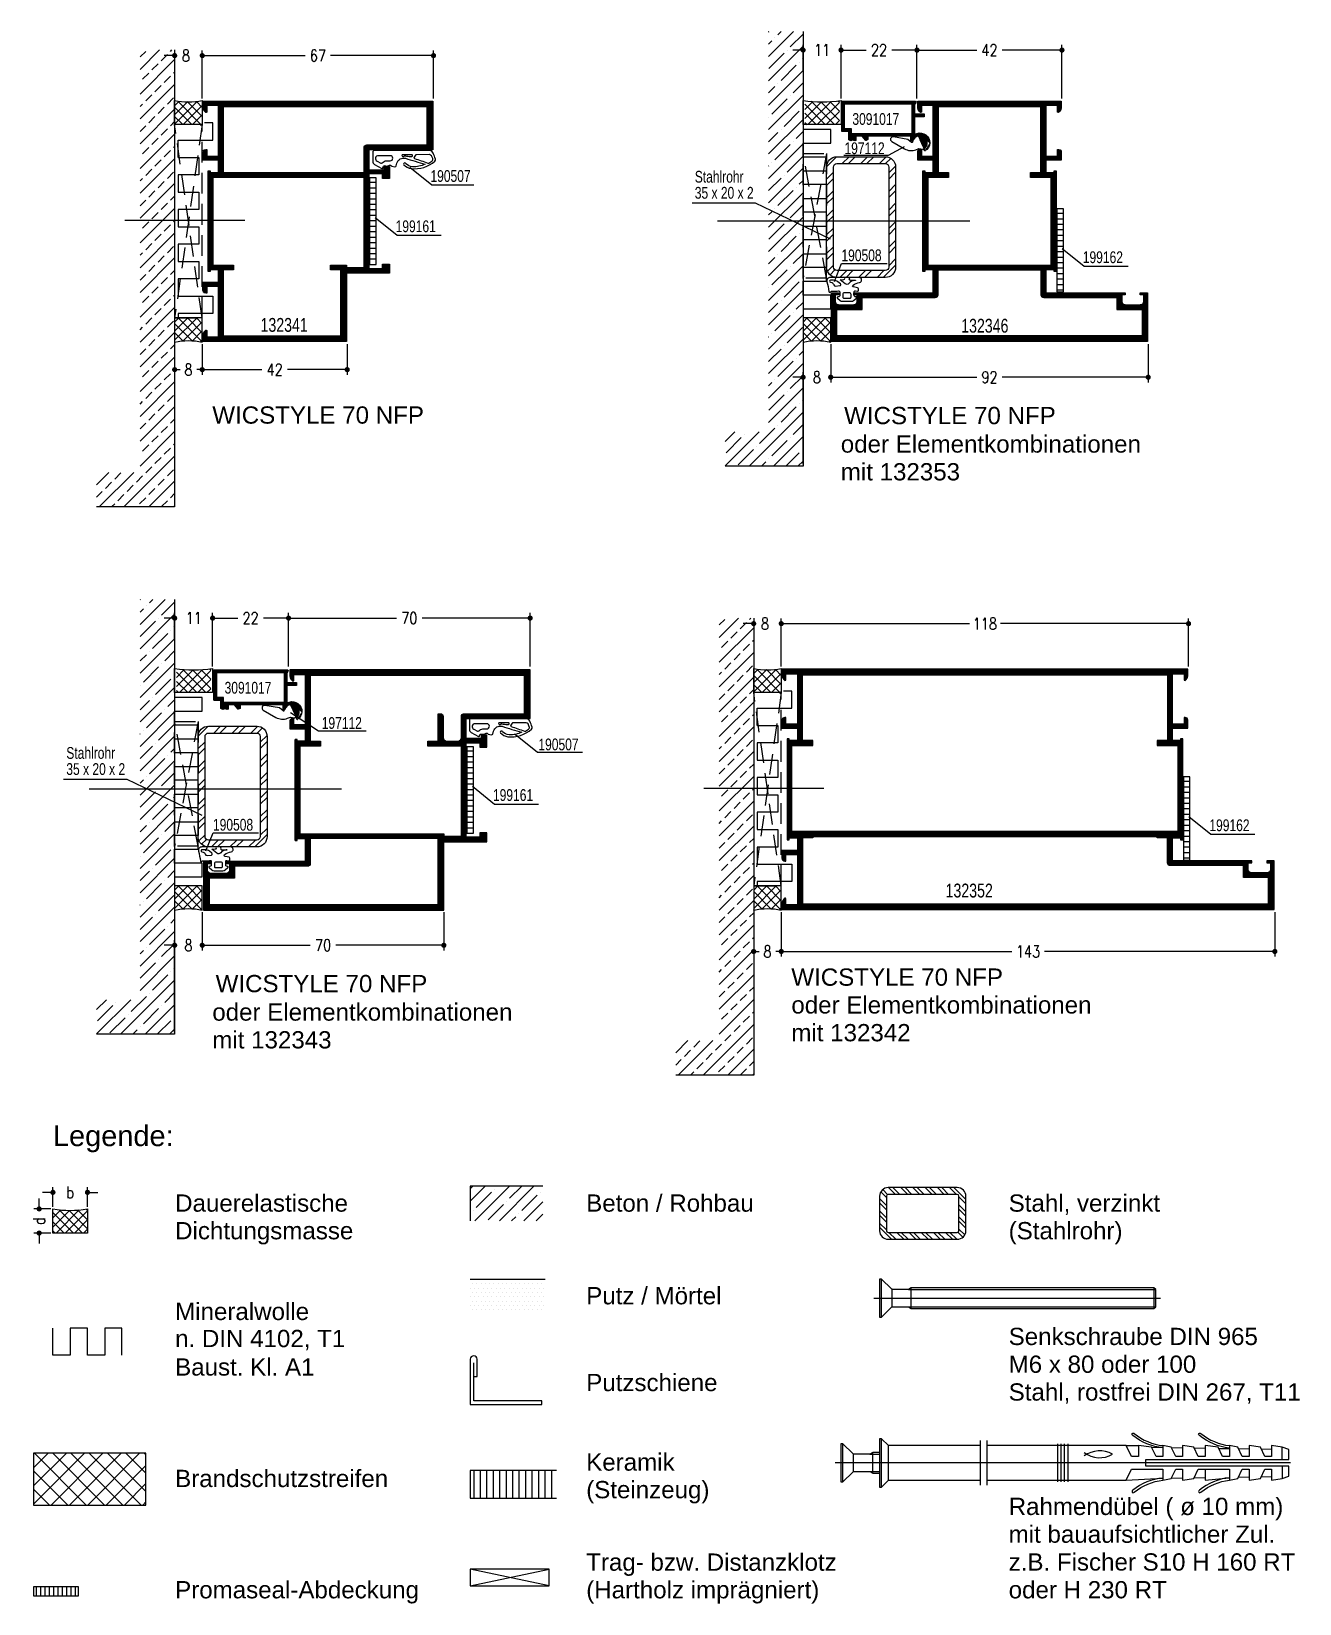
# Model space of a CAD drawing. Extents: x 14 to 197, y 22 to 250.
import ezdxf

# ---------------------------------------------------------------- set-up
doc = ezdxf.new("R2010")
doc.units = 0
doc.header["$LTSCALE"] = 6
for name, pattern in [('AUSGEZOGEN', [0]), ('CENTER', [50.8, 31.75, -6.35, 6.35, -6.35]), ('VERDECKT', [0.75, 0.5, -0.25])]:
    doc.linetypes.add(name, pattern=pattern)
doc.layers.get('0').update_dxf_attribs({"color": 4, "linetype": 'CONTINUOUS'})
doc.layers.get('Defpoints').update_dxf_attribs({"linetype": 'CONTINUOUS'})
for name, color, linetype in [('01TXT', 7, 'CONTINUOUS'), ('CENT_12', 40, 'CENTER'), ('CENT_25', 2, 'CENTER'), ('CONST18', 3, 'AUSGEZOGEN'), ('CONST25', 2, 'CONTINUOUS'), ('CONST35', 7, 'CONTINUOUS'), ('DICHT_PAR', 3, 'CONTINUOUS'), ('HIDE_18', 3, 'VERDECKT'), ('HIDE_25', 3, 'VERDECKT'), ('KH_PAR', 7, 'CONTINUOUS'), ('KH_SCH', 7, 'CONTINUOUS'), ('KN_PAR', 3, 'CONTINUOUS'), ('KN_SCH', 3, 'CONTINUOUS'), ('LLMASSE', 7, 'AUSGEZOGEN'), ('TEXT', 7, 'CONTINUOUS')]:
    doc.layers.add(name, color=color, linetype=linetype)
doc.styles.add('SIM80S00', font='simplex.shx', dxfattribs={"width": 0.8})
doc.styles.get("Standard").update_dxf_attribs({"font": 'simplex.shx', "width": 0.8})
doc.styles.add('SWISS', font='swiss.ttf')
doc.styles.add('SWISSCL', font='swisscl.ttf')
doc.styles.add('SWISSL', font='swissl.ttf')
doc.dimstyles.new('BEM_DOC_2', dxfattribs={"dimscale": 0.5, "dimtxt": 3.4, "dimasz": 1.5, "dimexe": 1.5, "dimexo": 0.6, "dimgap": 1.5, "dimtad": 0, "dimlfac": 2, "dimdsep": 46, "dimtxsty": 'SIM80S00', "dimblk": 'PUNKT', "dimcen": 0, "dimclrd": 3, "dimclre": 3, "dimclrt": 3, "dimadec": 0, "dimazin": 0, "dimtfac": 0.7, "dimtofl": 0, "dimtmove": 2, "dimatfit": 3, "dimldrblk": 'PUNKT', "dimfxl": 1, "dimtolj": 1, "dimarcsym": 0})
doc.dimstyles.new('DOK-1ZU1-PUNKT', dxfattribs={"dimscale": 0, "dimtxt": 3, "dimasz": 1.5, "dimexe": 1.5, "dimexo": 0.6, "dimgap": 1.5, "dimtad": 0, "dimdsep": 46, "dimtxsty": 'Standard', "dimblk": 'PUNKT', "dimblk1": 'PUNKT', "dimblk2": 'PUNKT', "dimcen": 0, "dimclrd": 2, "dimclre": 2, "dimclrt": 7, "dimadec": 0, "dimazin": 0, "dimtfac": 0.7, "dimtdec": 4, "dimtofl": 0, "dimtmove": 0, "dimatfit": 3, "dimldrblk": 'PUNKT', "dimfxl": 1, "dimtolj": 1, "dimtzin": 0, "dimarcsym": 0})

msp = doc.modelspace()

# ---------------------------------------------------------------- texts
at = {"layer": '01TXT', "color": 1}
for s, height, style, p in [('132341', 2, 'SWISSCL', (46.873, 206.0823)), ('132346', 2, 'SWISSCL', (148.3773, 205.9631)), ('WICSTYLE 70 NFP', 2.5, 'SWISSL', (39.8842, 192.775)), ('WICSTYLE 70 NFP', 2.5, 'SWISSL', (131.4119, 192.7005)), ('oder Elementkombinationen', 2.5, 'SWISSL', (130.9289, 188.5776)), ('mit 132353', 2.5, 'SWISSL', (130.9289, 184.5526)), ('WICSTYLE 70 NFP', 2.5, 'SWISSL', (40.3672, 110.4)), ('WICSTYLE 70 NFP', 2.5, 'SWISSL', (123.7678, 111.3364)), ('oder Elementkombinationen', 2.5, 'SWISSL', (123.7678, 107.3114)), ('oder Elementkombinationen', 2.5, 'SWISSL', (39.8842, 106.277)), ('mit 132343', 2.5, 'SWISSL', (39.8842, 102.252)), ('mit 132342', 2.5, 'SWISSL', (123.7678, 103.2864)), ('Dauerelastische', 2.5, 'SWISSL', (34.5, 78.6)), ('Beton / Rohbau', 2.5, 'SWISSL', (94.05, 78.6)), ('Stahl, verzinkt ', 2.5, 'SWISSL', (155.25, 78.6)), ('Dichtungsmasse', 2.5, 'SWISSL', (34.5, 74.6)), ('(Stahlrohr)', 2.5, 'SWISSL', (155.25, 74.6)), ('Putz / Mörtel', 2.5, 'SWISSL', (94.05, 65.1776)), ('Mineralwolle', 2.5, 'SWISSL', (34.5, 62.9)), ('n. DIN 4102, T1', 2.5, 'SWISSL', (34.5, 58.975)), ('Senkschraube DIN 965', 2.5, 'SWISSL', (155.25, 59.2776)), ('Baust. Kl. A1', 2.5, 'SWISSL', (34.5, 54.85)), ('M6 x 80 oder 100', 2.5, 'SWISSL', (155.25, 55.2526)), ('Putzschiene', 2.5, 'SWISSL', (94.05, 52.6)), ('Stahl, rostfrei DIN 267, T11', 2.5, 'SWISSL', (155.25, 51.2276)), ('Keramik', 2.5, 'SWISSL', (94.05, 41.0776)), ('Brandschutzstreifen', 2.5, 'SWISSL', (34.5, 38.7)), ('(Steinzeug)', 2.5, 'SWISSL', (94.05, 37.0776)), ('Rahmendübel ( ø 10 mm)', 2.5, 'SWISSL', (155.25, 34.6526)), ('mit bauaufsichtlicher Zul.', 2.5, 'SWISSL', (155.25, 30.6276)), ('Trag- bzw. Distanzklotz ', 2.5, 'SWISSL', (94.05, 26.5776)), ('z.B. Fischer S10 H 160 RT', 2.5, 'SWISSL', (155.25, 26.6026)), ('Promaseal-Abdeckung', 2.5, 'SWISSL', (34.5, 22.5776)), ('(Hartholz imprägniert)', 2.5, 'SWISSL', (94.05, 22.5776)), ('oder H 230 RT', 2.5, 'SWISSL', (155.25, 22.5776))]:
    msp.add_text(s, height=height, dxfattribs=dict(at, style=style)).set_placement(p)
at = {"layer": '01TXT', "color": 40, "style": 'SWISS'}
msp.add_text('Legende:', height=3, dxfattribs=at).set_placement((16.8, 88.1))
at = {"layer": 'TEXT', "color": 1, "linetype": 'Continuous', "style": 'SWISSCL'}
for s, height, p in [('3091017', 1.7, (132.6103, 236.0647)), ('197112', 1.7, (131.4682, 231.8244)), ('190507', 1.7, (71.4869, 227.806)), ('Stahlrohr ', 1.7, (109.78, 227.7022)), ('35 x 20 x 2 ', 1.7, (109.78, 225.3698)), ('199161', 1.7, (66.446, 220.5205)), ('190508', 1.7, (131.0248, 216.3127)), ('199162', 1.7, (165.9908, 216.0372)), ('3091017', 1.7, (41.6656, 153.6642)), ('197112', 1.7, (55.7399, 148.5566)), ('Stahlrohr ', 1.7, (18.7353, 144.2123)), ('190507', 1.7, (87.1244, 145.4519)), ('35 x 20 x 2 ', 1.7, (18.7353, 141.8799)), ('199161', 1.7, (80.5463, 138.1199)), ('190508', 1.7, (39.9801, 133.8121)), ('199162', 1.7, (184.3296, 133.7366)), ('132352', 2, (146.1127, 124.1273))]:
    msp.add_text(s, height=height, dxfattribs=at).set_placement(p)

# ---------------------------------------------------------------- blocks, each defined once
blk = doc.blocks.new('*X27')
at = {"color": 0}
for p, q in [((55.8, 46.9), (55.8, 66.8)), ((56, 46.9), (56, 66.8)), ((56.2, 46.9), (56.2, 66.8)), ((56.4, 46.91), (56.4, 66.8)), ((56.6, 46.96), (56.6, 66.8)), ((56.8, 47.08), (56.8, 66.8)), ((57, 47.31), (57, 66.8)), ((57.2, 65.2), (57.2, 66.8)), ((57.4, 65.2), (57.4, 66.8)), ((57.6, 65.2), (57.6, 66.8)), ((57.8, 65.2), (57.8, 66.8)), ((58, 65.2), (58, 66.8)), ((58.2, 65.2), (58.2, 66.8)), ((58.4, 65.2), (58.4, 66.8)), ((58.6, 65.2), (58.6, 66.8)), ((58.8, 65.2), (58.8, 66.8)), ((59, 65.2), (59, 66.8)), ((59.2, 65.2), (59.2, 66.8)), ((59.4, 65.2), (59.4, 66.8)), ((59.6, 65.2), (59.6, 66.8)), ((59.8, 65.2), (59.8, 66.8)), ((60, 65.2), (60, 66.8)), ((60.2, 65.2), (60.2, 66.8)), ((60.4, 65.2), (60.4, 66.8)), ((60.6, 65.2), (60.6, 66.8)), ((60.8, 65.2), (60.8, 66.8)), ((61, 65.2), (61, 66.8)), ((61.2, 65.2), (61.2, 66.8)), ((61.4, 65.2), (61.4, 66.8)), ((61.6, 65.2), (61.6, 66.8)), ((61.8, 65.2), (61.8, 66.8)), ((62, 65.2), (62, 66.8)), ((62.2, 65.2), (62.2, 66.8)), ((62.4, 65.2), (62.4, 66.8)), ((62.6, 65.2), (62.6, 66.8)), ((62.8, 65.2), (62.8, 66.8)), ((63, 65.2), (63, 66.8)), ((63.2, 65.2), (63.2, 66.8)), ((63.4, 65.2), (63.4, 66.8)), ((63.6, 65.2), (63.6, 66.8)), ((63.8, 65.2), (63.8, 66.8)), ((64, 65.2), (64, 66.8)), ((64.2, 65.2), (64.2, 66.8)), ((64.4, 65.2), (64.4, 66.8)), ((64.6, 65.2), (64.6, 66.8)), ((64.8, 65.2), (64.8, 66.8)), ((65, 65.2), (65, 66.8)), ((65.2, 65.2), (65.2, 66.8)), ((65.4, 65.2), (65.4, 66.8)), ((65.6, 65.2), (65.6, 66.8)), ((65.8, 65.2), (65.8, 66.8)), ((66, 65.2), (66, 66.8)), ((66.2, 65.2), (66.2, 66.8)), ((66.4, 65.2), (66.4, 66.8)), ((66.6, 65.2), (66.6, 66.8)), ((66.8, 65.2), (66.8, 66.8)), ((67, 65.2), (67, 66.8)), ((67.2, 65.2), (67.2, 66.8)), ((67.4, 65.2), (67.4, 66.8)), ((67.6, 65.2), (67.6, 66.8)), ((67.8, 65.2), (67.8, 66.8)), ((68, 65.2), (68, 66.8)), ((68.2, 65.2), (68.2, 66.8)), ((68.4, 4.7), (68.4, 66.8)), ((68.6, 0.2), (68.6, 66.8)), ((68.8, 0.2), (68.8, 66.8)), ((69, 0.2), (69, 66.8)), ((69.2, 0.2), (69.2, 66.8)), ((69.4, 0.2), (69.4, 66.8)), ((69.6, 0.2), (69.6, 66.8)), ((20.2, 40.2), (20.2, 54.3)), ((20.4, 40.2), (20.4, 54.3)), ((20.6, 40.2), (20.6, 54.3)), ((20.8, 40.2), (20.8, 54.3)), ((21, 37.2), (21, 54.3)), ((21.2, 37.2), (21.2, 54.3)), ((21.4, 52.2), (21.4, 54.3)), ((21.6, 52.2), (21.6, 54.3)), ((21.8, 52.2), (21.8, 54.3)), ((22, 52.2), (22, 54.3)), ((22.2, 52.2), (22.2, 54.3)), ((22.4, 52.2), (22.4, 54.3)), ((47.6, 52.2), (47.6, 54.3)), ((47.8, 52.2), (47.8, 54.3)), ((48, 52.2), (48, 54.3)), ((48.2, 52.2), (48.2, 54.3)), ((48.4, 52.2), (48.4, 54.3)), ((48.6, 52.2), (48.6, 54.3)), ((48.8, 1.7), (48.8, 54.3)), ((49, 1.7), (49, 54.3)), ((49.2, 46.9), (49.2, 54.3)), ((49.4, 46.9), (49.4, 54.3)), ((49.6, 46.9), (49.6, 54.3)), ((49.8, 46.9), (49.8, 54.3)), ((50, 52.7), (50, 54.3)), ((50.2, 52.7), (50.2, 54.3)), ((50.4, 52.7), (50.4, 54.3)), ((50.6, 52.7), (50.6, 54.3)), ((50.8, 52.7), (50.8, 54.3)), ((51, 52.7), (51, 53.38)), ((21.4, 37.2), (21.4, 48.3)), ((21.6, 46.9), (21.6, 48.3)), ((21.8, 46.9), (21.8, 48.3)), ((22, 46.9), (22, 48.3)), ((22.2, 46.9), (22.2, 48.3)), ((22.4, 46.9), (22.4, 48.3)), ((22.6, 46.9), (22.6, 48.3)), ((22.8, 46.9), (22.8, 48.3)), ((23, 46.9), (23, 48.3)), ((23.2, 46.9), (23.2, 48.3)), ((23.4, 46.9), (23.4, 48.3)), ((23.6, 46.9), (23.6, 48.3)), ((23.8, 46.9), (23.8, 48.3)), ((24, 46.9), (24, 48.3)), ((24.2, 46.9), (24.2, 48.3)), ((24.4, 46.9), (24.4, 48.3)), ((24.6, 46.9), (24.6, 48.3)), ((24.8, 46.9), (24.8, 48.3)), ((25, 46.9), (25, 48.3)), ((25.2, 46.9), (25.2, 48.3)), ((25.4, 46.9), (25.4, 48.3)), ((25.6, 46.9), (25.6, 48.3)), ((25.8, 46.9), (25.8, 48.3)), ((26, 46.9), (26, 48.3)), ((26.2, 46.9), (26.2, 48.3)), ((26.4, 46.9), (26.4, 48.3)), ((26.6, 46.9), (26.6, 48.3)), ((26.8, 46.9), (26.8, 48.3)), ((27, 46.9), (27, 48.3)), ((27.2, 46.9), (27.2, 48.3)), ((27.4, 46.9), (27.4, 48.3)), ((27.6, 46.9), (27.6, 48.3)), ((27.8, 46.9), (27.8, 48.3)), ((28, 46.9), (28, 48.3)), ((28.2, 46.9), (28.2, 48.3)), ((28.4, 46.9), (28.4, 48.3)), ((28.6, 46.9), (28.6, 48.3)), ((28.8, 46.9), (28.8, 48.3)), ((29, 46.9), (29, 48.3)), ((29.2, 46.9), (29.2, 48.3)), ((29.4, 46.9), (29.4, 48.3)), ((29.6, 46.9), (29.6, 48.3)), ((29.8, 46.9), (29.8, 48.3)), ((30, 46.9), (30, 48.3)), ((30.2, 46.9), (30.2, 48.3)), ((30.4, 46.9), (30.4, 48.3)), ((30.6, 46.9), (30.6, 48.3)), ((30.8, 46.9), (30.8, 48.3)), ((31, 46.9), (31, 48.3)), ((31.2, 46.9), (31.2, 48.3)), ((31.4, 46.9), (31.4, 48.3)), ((31.6, 46.9), (31.6, 48.3)), ((31.8, 46.9), (31.8, 48.3)), ((32, 46.9), (32, 48.3)), ((32.2, 46.9), (32.2, 48.3)), ((32.4, 46.9), (32.4, 48.3)), ((32.6, 46.9), (32.6, 48.3)), ((32.8, 46.9), (32.8, 48.3)), ((33, 46.9), (33, 48.3)), ((33.2, 46.9), (33.2, 48.3)), ((33.4, 46.9), (33.4, 48.3)), ((33.6, 46.9), (33.6, 48.3)), ((33.8, 46.9), (33.8, 48.3)), ((34, 46.9), (34, 48.3)), ((34.2, 46.9), (34.2, 48.3)), ((34.4, 46.9), (34.4, 48.3)), ((34.6, 46.9), (34.6, 48.3)), ((34.8, 46.9), (34.8, 48.3)), ((35, 46.9), (35, 48.3)), ((35.2, 46.9), (35.2, 48.3)), ((35.4, 46.9), (35.4, 48.3)), ((35.6, 46.9), (35.6, 48.3)), ((35.8, 46.9), (35.8, 48.3)), ((36, 46.9), (36, 48.3)), ((36.2, 46.9), (36.2, 48.3)), ((36.4, 46.9), (36.4, 48.3)), ((36.6, 46.9), (36.6, 48.3)), ((36.8, 46.9), (36.8, 48.3)), ((37, 46.9), (37, 48.3)), ((37.2, 46.9), (37.2, 48.3)), ((37.4, 46.9), (37.4, 48.3)), ((37.6, 46.9), (37.6, 48.3)), ((37.8, 46.9), (37.8, 48.3)), ((38, 46.9), (38, 48.3)), ((38.2, 46.9), (38.2, 48.3)), ((38.4, 46.9), (38.4, 48.3)), ((38.6, 46.9), (38.6, 48.3)), ((38.8, 46.9), (38.8, 48.3)), ((39, 46.9), (39, 48.3)), ((39.2, 46.9), (39.2, 48.3)), ((39.4, 46.9), (39.4, 48.3)), ((39.6, 46.9), (39.6, 48.3)), ((39.8, 46.9), (39.8, 48.3)), ((40, 46.9), (40, 48.3)), ((40.2, 46.9), (40.2, 48.3)), ((40.4, 46.9), (40.4, 48.3)), ((40.6, 46.9), (40.6, 48.3)), ((40.8, 46.9), (40.8, 48.3)), ((41, 46.9), (41, 48.3)), ((41.2, 46.9), (41.2, 48.3)), ((41.4, 46.9), (41.4, 48.3)), ((41.6, 46.9), (41.6, 48.3)), ((41.8, 46.9), (41.8, 48.3)), ((42, 46.9), (42, 48.3)), ((42.2, 46.9), (42.2, 48.3)), ((42.4, 46.9), (42.4, 48.3)), ((42.6, 46.9), (42.6, 48.3)), ((42.8, 46.9), (42.8, 48.3)), ((43, 46.9), (43, 48.3)), ((43.2, 46.9), (43.2, 48.3)), ((43.4, 46.9), (43.4, 48.3)), ((43.6, 46.9), (43.6, 48.3)), ((43.8, 46.9), (43.8, 48.3)), ((44, 46.9), (44, 48.3)), ((44.2, 46.9), (44.2, 48.3)), ((44.4, 46.9), (44.4, 48.3)), ((44.6, 46.9), (44.6, 48.3)), ((44.8, 46.9), (44.8, 48.3)), ((45, 46.9), (45, 48.3)), ((45.2, 46.9), (45.2, 48.3)), ((45.4, 46.9), (45.4, 48.3)), ((45.6, 46.9), (45.6, 48.3)), ((45.8, 46.9), (45.8, 48.3)), ((46, 46.9), (46, 48.3)), ((46.2, 46.9), (46.2, 48.3)), ((46.4, 46.9), (46.4, 48.3)), ((46.6, 46.9), (46.6, 48.3)), ((46.8, 46.9), (46.8, 48.3)), ((47, 46.9), (47, 48.3)), ((47.2, 46.9), (47.2, 48.3)), ((47.4, 46.9), (47.4, 48.3)), ((47.6, 46.9), (47.6, 48.3)), ((47.8, 1.7), (47.8, 48.3)), ((48, 1.7), (48, 48.3)), ((48.2, 1.7), (48.2, 48.3)), ((48.4, 1.7), (48.4, 48.3)), ((48.6, 1.7), (48.6, 48.3)), ((50, 46.9), (50, 48.3)), ((50.2, 46.9), (50.2, 48.3)), ((50.4, 46.9), (50.4, 48.3)), ((50.6, 46.9), (50.6, 48.3)), ((50.8, 46.9), (50.8, 48.3)), ((51, 46.9), (51, 48.3)), ((51.2, 46.9), (51.2, 48.3)), ((51.4, 46.9), (51.4, 48.3)), ((51.6, 46.9), (51.6, 48.3)), ((51.8, 46.9), (51.8, 48.3)), ((52, 46.9), (52, 48.3)), ((52.2, 46.9), (52.2, 48.3)), ((52.4, 46.9), (52.4, 48.3)), ((52.6, 46.9), (52.6, 48.3)), ((52.8, 46.9), (52.8, 48.3)), ((53, 46.9), (53, 48.3)), ((53.2, 46.9), (53.2, 48.3)), ((53.4, 46.9), (53.4, 48.3)), ((53.6, 46.9), (53.6, 48.3)), ((53.8, 46.9), (53.8, 48.3)), ((54, 46.9), (54, 48.3)), ((54.2, 46.9), (54.2, 48.3)), ((54.4, 46.9), (54.4, 48.3)), ((54.6, 46.9), (54.6, 48.3)), ((54.8, 46.9), (54.8, 48.3)), ((55, 46.9), (55, 48.3)), ((55.2, 46.9), (55.2, 48.3)), ((55.4, 46.9), (55.4, 48.3)), ((55.6, 46.9), (55.6, 48.3)), ((0.4, 0.2), (0.4, 41.8)), ((0.6, 0.2), (0.6, 41.8)), ((0.8, 0.2), (0.8, 41.8)), ((1, 0.2), (1, 41.8)), ((1.2, 0.2), (1.2, 41.8)), ((1.4, 0.2), (1.4, 41.8)), ((1.6, 4.7), (1.6, 41.8)), ((1.8, 40.2), (1.8, 41.8)), ((2, 40.2), (2, 41.8)), ((2.2, 40.2), (2.2, 41.8)), ((2.4, 40.2), (2.4, 41.8)), ((2.6, 40.2), (2.6, 41.8)), ((2.8, 40.2), (2.8, 41.8)), ((3, 40.2), (3, 41.8)), ((3.2, 40.2), (3.2, 41.8)), ((3.4, 40.2), (3.4, 41.8)), ((3.6, 40.2), (3.6, 41.8)), ((3.8, 40.2), (3.8, 41.8)), ((4, 40.2), (4, 41.8)), ((4.2, 40.2), (4.2, 41.8)), ((4.4, 40.2), (4.4, 41.8)), ((4.6, 40.2), (4.6, 41.8)), ((4.8, 40.2), (4.8, 41.8)), ((5, 40.2), (5, 41.8)), ((5.2, 40.2), (5.2, 41.8)), ((5.4, 40.2), (5.4, 41.8)), ((5.6, 40.2), (5.6, 41.8)), ((5.8, 40.2), (5.8, 41.8)), ((6, 40.2), (6, 41.8)), ((6.2, 40.2), (6.2, 41.8)), ((6.4, 40.2), (6.4, 41.8)), ((6.6, 40.2), (6.6, 41.8)), ((6.8, 40.2), (6.8, 41.8)), ((7, 40.2), (7, 41.8)), ((7.2, 40.2), (7.2, 41.8)), ((7.4, 40.2), (7.4, 41.8)), ((7.6, 40.2), (7.6, 41.8)), ((7.8, 40.2), (7.8, 41.8)), ((8, 40.2), (8, 41.8)), ((8.2, 40.2), (8.2, 41.8)), ((8.4, 40.2), (8.4, 41.8)), ((8.6, 40.2), (8.6, 41.8)), ((8.8, 40.2), (8.8, 41.8)), ((9, 40.2), (9, 41.8)), ((9.2, 40.2), (9.2, 41.8)), ((9.4, 40.2), (9.4, 41.8)), ((9.6, 40.2), (9.6, 41.8)), ((9.8, 40.2), (9.8, 41.8)), ((10, 40.2), (10, 41.8)), ((10.2, 40.2), (10.2, 41.8)), ((10.4, 40.2), (10.4, 41.8)), ((10.6, 40.2), (10.6, 41.8)), ((10.8, 40.2), (10.8, 41.8)), ((11, 40.2), (11, 41.8)), ((11.2, 40.2), (11.2, 41.8)), ((11.4, 40.2), (11.4, 41.8)), ((11.6, 40.2), (11.6, 41.8)), ((11.8, 40.2), (11.8, 41.8)), ((12, 40.2), (12, 41.8)), ((12.2, 40.2), (12.2, 41.8)), ((12.4, 40.2), (12.4, 41.8)), ((12.6, 40.2), (12.6, 41.8)), ((12.8, 40.2), (12.8, 41.8)), ((13, 40.2), (13, 41.8)), ((13.2, 40.2), (13.2, 41.8)), ((13.4, 40.2), (13.4, 41.8)), ((13.6, 40.2), (13.6, 41.8)), ((13.8, 40.2), (13.8, 41.8)), ((14, 40.2), (14, 41.8)), ((14.2, 40.2), (14.2, 41.8)), ((14.4, 40.2), (14.4, 41.8)), ((14.6, 40.2), (14.6, 41.8)), ((14.8, 40.2), (14.8, 41.8)), ((15, 40.2), (15, 41.8)), ((15.2, 40.2), (15.2, 41.8)), ((15.4, 40.2), (15.4, 41.8)), ((15.6, 40.2), (15.6, 41.8)), ((15.8, 40.2), (15.8, 41.8)), ((16, 40.2), (16, 41.8)), ((16.2, 40.2), (16.2, 41.8)), ((16.4, 40.2), (16.4, 41.8)), ((16.6, 40.2), (16.6, 41.8)), ((16.8, 40.2), (16.8, 41.8)), ((17, 40.2), (17, 41.8)), ((17.2, 40.2), (17.2, 41.8)), ((17.4, 40.2), (17.4, 41.8)), ((17.6, 40.2), (17.6, 41.8)), ((17.8, 40.2), (17.8, 41.8)), ((18, 40.2), (18, 41.8)), ((18.2, 40.2), (18.2, 41.8)), ((18.4, 40.2), (18.4, 41.8)), ((18.6, 40.2), (18.6, 41.8)), ((18.8, 40.2), (18.8, 41.8)), ((19, 40.2), (19, 41.8)), ((19.2, 40.2), (19.2, 41.8)), ((19.4, 40.2), (19.4, 41.8)), ((19.6, 40.2), (19.6, 41.8)), ((19.8, 40.2), (19.8, 41.8)), ((20, 40.2), (20, 41.8)), ((21.6, 37.2), (21.6, 41.8)), ((21.8, 37.2), (21.8, 41.8)), ((22, 37.2), (22, 41.8)), ((22.2, 37.2), (22.2, 41.8)), ((1.8, 4.7), (1.8, 6.1)), ((2, 4.7), (2, 6.1)), ((2.2, 4.7), (2.2, 6.1)), ((2.4, 4.7), (2.4, 6.1)), ((2.6, 4.7), (2.6, 6.1)), ((2.8, 4.7), (2.8, 6.1)), ((3, 4.7), (3, 6.1)), ((3.2, 4.7), (3.2, 6.1)), ((3.4, 4.7), (3.4, 6.1)), ((3.6, 4.7), (3.6, 6.1)), ((3.8, 4.7), (3.8, 6.1)), ((4, 4.7), (4, 6.1)), ((4.2, 4.7), (4.2, 6.1)), ((4.4, 4.7), (4.4, 6.1)), ((4.6, 4.7), (4.6, 6.1)), ((4.8, 4.7), (4.8, 6.1)), ((5, 4.7), (5, 6.1)), ((5.2, 4.7), (5.2, 6.1)), ((5.4, 4.7), (5.4, 6.1)), ((5.6, 4.7), (5.6, 6.1)), ((5.8, 4.7), (5.8, 6.1)), ((6, 4.7), (6, 6.1)), ((6.2, 4.7), (6.2, 6.1)), ((6.4, 4.7), (6.4, 6.1)), ((6.6, 4.7), (6.6, 6.1)), ((6.8, 4.7), (6.8, 6.1)), ((7, 4.7), (7, 6.1)), ((7.2, 4.7), (7.2, 6.1)), ((7.4, 4.7), (7.4, 6.1)), ((7.6, 4.7), (7.6, 6.1)), ((7.8, 4.7), (7.8, 6.1)), ((8, 4.7), (8, 6.1)), ((8.2, 4.7), (8.2, 6.1)), ((8.4, 4.7), (8.4, 6.1)), ((8.6, 4.7), (8.6, 6.1)), ((8.8, 4.7), (8.8, 6.1)), ((9, 4.7), (9, 6.1)), ((9.2, 4.7), (9.2, 6.1)), ((9.4, 4.7), (9.4, 6.1)), ((9.6, 4.7), (9.6, 6.1)), ((9.8, 4.7), (9.8, 6.1)), ((10, 4.7), (10, 6.1)), ((10.2, 4.7), (10.2, 6.1)), ((10.4, 4.7), (10.4, 6.1)), ((10.6, 4.7), (10.6, 6.1)), ((10.8, 4.7), (10.8, 6.1)), ((11, 4.7), (11, 6.1)), ((11.2, 4.7), (11.2, 6.1)), ((11.4, 4.7), (11.4, 6.1)), ((11.6, 4.7), (11.6, 6.1)), ((11.8, 4.7), (11.8, 6.1)), ((12, 4.7), (12, 6.1)), ((12.2, 4.7), (12.2, 6.1)), ((12.4, 4.7), (12.4, 6.1)), ((12.6, 4.7), (12.6, 6.1)), ((12.8, 4.7), (12.8, 6.1)), ((13, 4.7), (13, 6.1)), ((13.2, 4.7), (13.2, 6.1)), ((13.4, 4.7), (13.4, 6.1)), ((13.6, 4.7), (13.6, 6.1)), ((13.8, 4.7), (13.8, 6.1)), ((14, 4.7), (14, 6.1)), ((14.2, 4.7), (14.2, 6.1)), ((14.4, 4.7), (14.4, 6.1)), ((14.6, 4.7), (14.6, 6.1)), ((14.8, 4.7), (14.8, 6.1)), ((15, 4.7), (15, 6.1)), ((15.2, 4.7), (15.2, 6.1)), ((15.4, 4.7), (15.4, 6.1)), ((15.6, 4.7), (15.6, 6.1)), ((15.8, 4.7), (15.8, 6.1)), ((16, 4.7), (16, 6.1)), ((16.2, 0.2), (16.2, 6.1)), ((16.4, 0.2), (16.4, 6.1)), ((16.6, 0.2), (16.6, 6.1)), ((16.8, 0.2), (16.8, 6.1)), ((17, 0.2), (17, 6.1)), ((17.2, 0.2), (17.2, 6.1)), ((17.4, 4.7), (17.4, 6.1)), ((17.6, 4.7), (17.6, 6.1)), ((17.8, 4.7), (17.8, 6.1)), ((18, 4.7), (18, 6.1)), ((18.2, 4.7), (18.2, 6.1)), ((18.4, 4.7), (18.4, 6.1)), ((18.6, 4.7), (18.6, 6.1)), ((18.8, 4.7), (18.8, 6.1)), ((19, 4.7), (19, 6.1)), ((19.2, 4.7), (19.2, 6.1)), ((19.4, 4.7), (19.4, 6.1)), ((19.6, 4.7), (19.6, 6.1)), ((19.8, 4.7), (19.8, 6.1)), ((20, 4.7), (20, 6.1)), ((20.2, 4.7), (20.2, 6.1)), ((20.4, 4.7), (20.4, 6.1)), ((20.6, 4.7), (20.6, 6.1)), ((20.8, 4.7), (20.8, 6.1)), ((21, 1.7), (21, 9.1)), ((21.2, 1.7), (21.2, 9.1)), ((21.4, 1.7), (21.4, 9.1)), ((21.6, 1.7), (21.6, 9.1)), ((21.8, 1.7), (21.8, 9.1)), ((22, 1.7), (22, 9.1)), ((22.2, 1.7), (22.2, 9.1)), ((49.2, 4.7), (49.2, 6.1)), ((49.4, 4.7), (49.4, 6.1)), ((49.6, 4.7), (49.6, 6.1)), ((49.8, 4.7), (49.8, 6.1)), ((50, 4.7), (50, 6.1)), ((50.2, 4.7), (50.2, 6.1)), ((50.4, 4.7), (50.4, 6.1)), ((50.6, 4.7), (50.6, 6.1)), ((50.8, 4.7), (50.8, 6.1)), ((51, 4.7), (51, 6.1)), ((51.2, 4.7), (51.2, 6.1)), ((51.4, 4.7), (51.4, 6.1)), ((51.6, 4.7), (51.6, 6.1)), ((51.8, 4.7), (51.8, 6.1)), ((52, 4.7), (52, 6.1)), ((52.2, 4.7), (52.2, 6.1)), ((52.4, 4.7), (52.4, 6.1)), ((52.6, 4.7), (52.6, 6.1)), ((52.8, 0.2), (52.8, 6.1)), ((53, 0.2), (53, 6.1)), ((53.2, 0.2), (53.2, 6.1)), ((53.4, 0.2), (53.4, 6.1)), ((53.6, 0.2), (53.6, 6.1)), ((53.8, 0.2), (53.8, 6.1)), ((54, 4.7), (54, 6.1)), ((54.2, 4.7), (54.2, 6.1)), ((54.4, 4.7), (54.4, 6.1)), ((54.6, 4.7), (54.6, 6.1)), ((54.8, 4.7), (54.8, 6.1)), ((55, 4.7), (55, 6.1)), ((55.2, 4.7), (55.2, 6.1)), ((55.4, 4.7), (55.4, 6.1)), ((55.6, 4.7), (55.6, 6.1)), ((55.8, 4.7), (55.8, 6.1)), ((56, 4.7), (56, 6.1)), ((56.2, 4.7), (56.2, 6.1)), ((56.4, 4.7), (56.4, 6.1)), ((56.6, 4.7), (56.6, 6.1)), ((56.8, 4.7), (56.8, 6.1)), ((57, 4.7), (57, 6.1)), ((57.2, 4.7), (57.2, 6.1)), ((57.4, 4.7), (57.4, 6.1)), ((57.6, 4.7), (57.6, 6.1)), ((57.8, 4.7), (57.8, 6.1)), ((58, 4.7), (58, 6.1)), ((58.2, 4.7), (58.2, 6.1)), ((58.4, 4.7), (58.4, 6.1)), ((58.6, 4.7), (58.6, 6.1)), ((58.8, 4.7), (58.8, 6.1)), ((59, 4.7), (59, 6.1)), ((59.2, 4.7), (59.2, 6.1)), ((59.4, 4.7), (59.4, 6.1)), ((59.6, 4.7), (59.6, 6.1)), ((59.8, 4.7), (59.8, 6.1)), ((60, 4.7), (60, 6.1)), ((60.2, 4.7), (60.2, 6.1)), ((60.4, 4.7), (60.4, 6.1)), ((60.6, 4.7), (60.6, 6.1)), ((60.8, 4.7), (60.8, 6.1)), ((61, 4.7), (61, 6.1)), ((61.2, 4.7), (61.2, 6.1)), ((61.4, 4.7), (61.4, 6.1)), ((61.6, 4.7), (61.6, 6.1)), ((61.8, 4.7), (61.8, 6.1)), ((62, 4.7), (62, 6.1)), ((62.2, 4.7), (62.2, 6.1)), ((62.4, 4.7), (62.4, 6.1)), ((62.6, 4.7), (62.6, 6.1)), ((62.8, 4.7), (62.8, 6.1)), ((63, 4.7), (63, 6.1)), ((63.2, 4.7), (63.2, 6.1)), ((63.4, 4.7), (63.4, 6.1)), ((63.6, 4.7), (63.6, 6.1)), ((63.8, 4.7), (63.8, 6.1)), ((64, 4.7), (64, 6.1)), ((64.2, 4.7), (64.2, 6.1)), ((64.4, 4.7), (64.4, 6.1)), ((64.6, 4.7), (64.6, 6.1)), ((64.8, 4.7), (64.8, 6.1)), ((65, 4.7), (65, 6.1)), ((65.2, 4.7), (65.2, 6.1)), ((65.4, 4.7), (65.4, 6.1)), ((65.6, 4.7), (65.6, 6.1)), ((65.8, 4.7), (65.8, 6.1)), ((66, 4.7), (66, 6.1)), ((66.2, 4.7), (66.2, 6.1)), ((66.4, 4.7), (66.4, 6.1)), ((66.6, 4.7), (66.6, 6.1)), ((66.8, 4.7), (66.8, 6.1)), ((67, 4.7), (67, 6.1)), ((67.2, 4.7), (67.2, 6.1)), ((67.4, 4.7), (67.4, 6.1)), ((67.6, 4.7), (67.6, 6.1)), ((67.8, 4.7), (67.8, 6.1)), ((68, 4.7), (68, 6.1)), ((68.2, 4.7), (68.2, 6.1)), ((1.6, 0.2), (1.6, 1.3)), ((1.8, 0.2), (1.8, 1.3)), ((2, 0.2), (2, 1.3)), ((2.2, 0.23), (2.2, 1.3)), ((2.4, 0.27), (2.4, 1.3)), ((2.6, 0.34), (2.6, 1.3)), ((2.8, 0.44), (2.8, 1.3)), ((3, 0.58), (3, 1.3)), ((3.2, 0.76), (3.2, 1.3)), ((3.4, 0.96), (3.4, 1.22)), ((14.4, 0.47), (14.4, 1.3)), ((14.6, 0.31), (14.6, 1.3)), ((14.8, 0.23), (14.8, 1.3)), ((15, 0.2), (15, 1.3)), ((15.2, 0.2), (15.2, 1.3)), ((15.4, 0.2), (15.4, 1.3)), ((15.6, 0.2), (15.6, 1.3)), ((15.8, 0.2), (15.8, 1.3)), ((16, 0.2), (16, 1.3)), ((20.6, 1.7), (20.6, 2.3)), ((20.8, 1.7), (20.8, 2.3)), ((22.4, 1.7), (22.4, 3.1)), ((22.6, 1.7), (22.6, 3.1)), ((22.8, 1.7), (22.8, 3.1)), ((23, 1.7), (23, 3.1)), ((23.2, 1.7), (23.2, 3.1)), ((23.4, 1.7), (23.4, 3.1)), ((23.6, 1.7), (23.6, 3.1)), ((23.8, 1.7), (23.8, 3.1)), ((24, 1.7), (24, 3.1)), ((24.2, 1.7), (24.2, 3.1)), ((24.4, 1.7), (24.4, 3.1)), ((24.6, 1.7), (24.6, 3.1)), ((24.8, 1.7), (24.8, 3.1)), ((25, 1.7), (25, 3.1)), ((25.2, 1.7), (25.2, 3.1)), ((25.4, 1.7), (25.4, 3.1)), ((25.6, 1.7), (25.6, 3.1)), ((25.8, 1.7), (25.8, 3.1)), ((26, 1.7), (26, 3.1)), ((26.2, 1.7), (26.2, 3.1)), ((26.4, 1.7), (26.4, 3.1)), ((26.6, 1.7), (26.6, 3.1)), ((26.8, 1.7), (26.8, 3.1)), ((27, 1.7), (27, 3.1)), ((27.2, 1.7), (27.2, 3.1)), ((27.4, 1.7), (27.4, 3.1)), ((27.6, 1.7), (27.6, 3.1)), ((27.8, 1.7), (27.8, 3.1)), ((28, 1.7), (28, 3.1)), ((28.2, 1.7), (28.2, 3.1)), ((28.4, 1.7), (28.4, 3.1)), ((28.6, 1.7), (28.6, 3.1)), ((28.8, 1.7), (28.8, 3.1)), ((29, 1.7), (29, 3.1)), ((29.2, 1.7), (29.2, 3.1)), ((29.4, 1.7), (29.4, 3.1)), ((29.6, 1.7), (29.6, 3.1)), ((29.8, 1.7), (29.8, 3.1)), ((30, 1.7), (30, 3.1)), ((30.2, 1.7), (30.2, 3.1)), ((30.4, 1.7), (30.4, 3.1)), ((30.6, 1.7), (30.6, 3.1)), ((30.8, 1.7), (30.8, 3.1)), ((31, 1.7), (31, 3.1)), ((31.2, 1.7), (31.2, 3.1)), ((31.4, 1.7), (31.4, 3.1)), ((31.6, 1.7), (31.6, 3.1)), ((31.8, 1.7), (31.8, 3.1)), ((32, 1.7), (32, 3.1)), ((32.2, 1.7), (32.2, 3.1)), ((32.4, 1.7), (32.4, 3.1)), ((32.6, 1.7), (32.6, 3.1)), ((32.8, 1.7), (32.8, 3.1)), ((33, 1.7), (33, 3.1)), ((33.2, 1.7), (33.2, 3.1)), ((33.4, 1.7), (33.4, 3.1)), ((33.6, 1.7), (33.6, 3.1)), ((33.8, 1.7), (33.8, 3.1)), ((34, 1.7), (34, 3.1)), ((34.2, 1.7), (34.2, 3.1)), ((34.4, 1.7), (34.4, 3.1)), ((34.6, 1.7), (34.6, 3.1)), ((34.8, 1.7), (34.8, 3.1)), ((35, 1.7), (35, 3.1)), ((35.2, 1.7), (35.2, 3.1)), ((35.4, 1.7), (35.4, 3.1)), ((35.6, 1.7), (35.6, 3.1)), ((35.8, 1.7), (35.8, 3.1)), ((36, 1.7), (36, 3.1)), ((36.2, 1.7), (36.2, 3.1)), ((36.4, 1.7), (36.4, 3.1)), ((36.6, 1.7), (36.6, 3.1)), ((36.8, 1.7), (36.8, 3.1)), ((37, 1.7), (37, 3.1)), ((37.2, 1.7), (37.2, 3.1)), ((37.4, 1.7), (37.4, 3.1)), ((37.6, 1.7), (37.6, 3.1)), ((37.8, 1.7), (37.8, 3.1)), ((38, 1.7), (38, 3.1)), ((38.2, 1.7), (38.2, 3.1)), ((38.4, 1.7), (38.4, 3.1)), ((38.6, 1.7), (38.6, 3.1)), ((38.8, 1.7), (38.8, 3.1)), ((39, 1.7), (39, 3.1)), ((39.2, 1.7), (39.2, 3.1)), ((39.4, 1.7), (39.4, 3.1)), ((39.6, 1.7), (39.6, 3.1)), ((39.8, 1.7), (39.8, 3.1)), ((40, 1.7), (40, 3.1)), ((40.2, 1.7), (40.2, 3.1)), ((40.4, 1.7), (40.4, 3.1)), ((40.6, 1.7), (40.6, 3.1)), ((40.8, 1.7), (40.8, 3.1)), ((41, 1.7), (41, 3.1)), ((41.2, 1.7), (41.2, 3.1)), ((41.4, 1.7), (41.4, 3.1)), ((41.6, 1.7), (41.6, 3.1)), ((41.8, 1.7), (41.8, 3.1)), ((42, 1.7), (42, 3.1)), ((42.2, 1.7), (42.2, 3.1)), ((42.4, 1.7), (42.4, 3.1)), ((42.6, 1.7), (42.6, 3.1)), ((42.8, 1.7), (42.8, 3.1)), ((43, 1.7), (43, 3.1)), ((43.2, 1.7), (43.2, 3.1)), ((43.4, 1.7), (43.4, 3.1)), ((43.6, 1.7), (43.6, 3.1)), ((43.8, 1.7), (43.8, 3.1)), ((44, 1.7), (44, 3.1)), ((44.2, 1.7), (44.2, 3.1)), ((44.4, 1.7), (44.4, 3.1)), ((44.6, 1.7), (44.6, 3.1)), ((44.8, 1.7), (44.8, 3.1)), ((45, 1.7), (45, 3.1)), ((45.2, 1.7), (45.2, 3.1)), ((45.4, 1.7), (45.4, 3.1)), ((45.6, 1.7), (45.6, 3.1)), ((45.8, 1.7), (45.8, 3.1)), ((46, 1.7), (46, 3.1)), ((46.2, 1.7), (46.2, 3.1)), ((46.4, 1.7), (46.4, 3.1)), ((46.6, 1.7), (46.6, 3.1)), ((46.8, 1.7), (46.8, 3.1)), ((47, 1.7), (47, 3.1)), ((47.2, 1.7), (47.2, 3.1)), ((47.4, 1.7), (47.4, 3.1)), ((47.6, 1.7), (47.6, 3.1)), ((49.2, 1.7), (49.2, 2.3)), ((49.4, 1.7), (49.4, 2.3)), ((54, 0.2), (54, 1.3)), ((54.2, 0.2), (54.2, 1.3)), ((54.4, 0.2), (54.4, 1.3)), ((54.6, 0.2), (54.6, 1.3)), ((54.8, 0.2), (54.8, 1.3)), ((55, 0.2), (55, 1.3)), ((55.2, 0.23), (55.2, 1.3)), ((55.4, 0.31), (55.4, 1.3)), ((55.6, 0.47), (55.6, 1.3)), ((66.6, 0.96), (66.6, 1.22)), ((66.8, 0.76), (66.8, 1.3)), ((67, 0.58), (67, 1.3)), ((67.2, 0.44), (67.2, 1.3)), ((67.4, 0.34), (67.4, 1.3)), ((67.6, 0.27), (67.6, 1.3)), ((67.8, 0.23), (67.8, 1.3)), ((68, 0.2), (68, 1.3)), ((68.2, 0.2), (68.2, 1.3)), ((68.4, 0.2), (68.4, 1.3))]:
    blk.add_line(p, q, dxfattribs=at)
blk = doc.blocks.new('B-LL132341')
at = {"layer": 'KH_PAR'}
for points in [[(0.2, 0.2), (1.9, 0.2, 0.198912), (3.17, 0.73), (3.48, 1.03), (3.37, 1.3), (1.5, 1.3), (1.5, 4.7), (16.1, 4.7), (16.1, 1.3), (14.2, 1.3), (14.2, 1, 0.414214), (15, 0.2), (17.3, 0.2), (17.3, 4.7), (20.9, 4.7), (20.9, 2.3), (20.4, 2.3), (20.4, 1.7), (49.6, 1.7), (49.6, 2.3), (49.1, 2.3), (49.1, 4.7), (52.7, 4.7), (52.7, 0.2), (55, 0.2, 0.414214), (55.8, 1), (55.8, 1.3), (53.9, 1.3), (53.9, 4.7), (68.5, 4.7), (68.5, 1.3), (66.63, 1.3), (66.52, 1.03), (66.83, 0.73, 0.198912), (68.1, 0.2), (69.8, 0.2), (69.8, 66.8), (55.7, 66.8), (55.7, 48.3), (49.9, 48.3), (49.9, 52.7), (51.12, 52.7), (50.84, 54.3), (47.4, 54.3), (47.4, 52.2), (48.7, 52.2), (48.7, 48.3), (21.3, 48.3), (21.3, 52.2), (22.6, 52.2), (22.6, 54.3), (20, 54.3), (20, 41.8), (0.2, 41.8), (0.2, 0.2)], [(68.2, 6.1), (49.1, 6.1), (49.1, 46.9), (56.3, 46.9, 0.414214), (57.1, 47.7), (57.1, 65.2), (68.2, 65.2), (68.2, 6.1)]]:
    blk.add_lwpolyline(points, format="xyb", close=True, dxfattribs=at)
blk.add_lwpolyline([(1.8, 40.2), (20.9, 40.2), (20.9, 37.2), (22.3, 37.2), (22.3, 41.8), (21.6, 41.8), (21.6, 46.9), (47.7, 46.9), (47.7, 3.1), (22.3, 3.1), (22.3, 9.1), (20.9, 9.1), (20.9, 6.1), (1.8, 6.1), (1.8, 40.2)], close=True, dxfattribs=at)
at = {"layer": 'KH_SCH'}
blk.add_blockref('*X27', (0, 0), dxfattribs=at)
blk = doc.blocks.new('WI190507')
at = {"linetype": 'CONTINUOUS'}
for points in [[(3.969069, 2.421619, 0.131411), (4.717455, 6.093631, 0.165945), (3.84275, 7.996262, -1.141701), (4.131863, 8.597746, -0.165632), (5.26119, 6.471794, -0.206034), (3.081333, -0.415261, -0.265529), (2.498102, -0.57243, -0.04887), (0.799395, 0.117567, -0.313051), (0, 1.16646), (0, 17.100064, -0.414214), (0.5, 17.600064), (3.158683, 17.600064, -0.277325), (4.041631, 17.069535), (5.17659, 14.934988, -0.482343), (5.051764, 14.647908), (4.5, 14.500064), (4.5, 13.280448, -0.131652), (4.459808, 13.130448), (4.240192, 12.750064, 0.435165), (4.368809, 12.330269, -0.240393), (4.53306, 12.11257), (4.699122, 11.170787, -0.388879), (4.481325, 10.828914), (3.639417, 10.603326, 0.416449), (2.256705, 8.150291, -0.005287), (3.969069, 2.421619)], [(3.071257, 16.357355), (3.664884, 15.240905, -0.365602), (3.583333, 14.8626, 0.232386), (3, 13.675283), (3, 12.550064, -1), (1.5, 12.550064), (1.5, 15.965597, -0.781286), (3.071257, 16.357355)], [(1.574047, 8.511461, 0.202871), (1.504161, 8.156292, -0.056075), (1.742937, 6.64828, -0.081679), (1.70217, 6.263999), (1.603166, 6.089326, -0.61297), (1.228898, 6.339345), (1.244166, 9.074265, -1.059119), (1.574047, 8.511461)], [(2.488988, 0.179611, -0.090803), (2.358433, 0.23955), (1.567248, 0.600652, -0.076858), (1.200184, 1.196015), (1.221162, 4.953726, -0.267949), (1.37261, 5.212692), (1.889696, 5.620432, -0.465297), (2.320382, 5.461759, 0.015276), (3.659324, 1.641006, -0.267464), (3.628582, 1.33872, -0.035362), (2.926019, 0.255081, -0.14104), (2.488988, 0.179611)]]:
    blk.add_lwpolyline(points, format="xyb", close=True, dxfattribs=at)
blk = doc.blocks.new('*X16')
for p, q in [((20.3, 218.29), (23.91, 221.9)), ((20.3, 221.83), (20.37, 221.9)), ((21.21, 220.97), (21.21, 220.97)), ((21.66, 221.41), (22.14, 221.9)), ((23.42, 219.65), (25.3, 221.52)), ((20.3, 220.06), (20.77, 220.53)), ((20.3, 214.75), (25.3, 219.75)), ((20.33, 216.55), (22.54, 218.76)), ((22.98, 219.2), (22.98, 219.2)), ((22.1, 214.78), (24.31, 216.99)), ((24.75, 217.44), (24.75, 217.44)), ((25.19, 217.88), (25.3, 217.99)), ((20.3, 211.22), (25.3, 216.22)), ((21.66, 214.34), (21.66, 214.34)), ((23.86, 213.02), (25.3, 214.45)), ((20.3, 212.99), (21.21, 213.9)), ((20.3, 207.68), (25.3, 212.68)), ((20.77, 209.92), (22.98, 212.13)), ((23.42, 212.57), (23.42, 212.57)), ((22.54, 208.15), (24.75, 210.36)), ((25.19, 210.81), (25.19, 210.81)), ((20.3, 204.15), (25.3, 209.15)), ((20.33, 209.48), (20.33, 209.48)), ((22.1, 207.71), (22.1, 207.71)), ((24.31, 206.39), (25.3, 207.38)), ((20.3, 205.92), (21.66, 207.27)), ((20.3, 200.61), (25.3, 205.61)), ((21.21, 203.29), (23.42, 205.5)), ((23.86, 205.94), (23.86, 205.94)), ((20.77, 202.85), (20.77, 202.85)), ((22.98, 201.53), (25.19, 203.74)), ((20.3, 202.38), (20.33, 202.41)), ((20.3, 197.08), (25.3, 202.08)), ((20.3, 198.84), (22.1, 200.64)), ((22.54, 201.08), (22.54, 201.08)), ((20.3, 193.54), (25.3, 198.54)), ((21.66, 196.66), (23.86, 198.87)), ((24.31, 199.32), (24.31, 199.32)), ((24.75, 199.76), (25.3, 200.31)), ((21.21, 196.22), (21.21, 196.22)), ((23.42, 194.9), (25.3, 196.77)), ((20.3, 195.31), (20.77, 195.78)), ((20.3, 190.01), (25.3, 195.01)), ((20.33, 191.8), (22.54, 194.01)), ((22.98, 194.45), (22.98, 194.45)), ((20.3, 186.47), (25.3, 191.47)), ((22.1, 190.03), (24.31, 192.24)), ((24.75, 192.69), (24.75, 192.69)), ((25.19, 193.13), (25.3, 193.24)), ((20.3, 188.24), (21.21, 189.15)), ((21.66, 189.59), (21.66, 189.59)), ((23.86, 188.27), (25.3, 189.7)), ((20.3, 182.93), (25.3, 187.93)), ((20.77, 185.17), (22.98, 187.38)), ((23.42, 187.83), (23.42, 187.83)), ((20.33, 184.73), (20.33, 184.73)), ((22.54, 183.41), (24.75, 185.62)), ((25.19, 186.06), (25.19, 186.06)), ((20.3, 179.4), (25.3, 184.4)), ((20.3, 181.17), (21.66, 182.52)), ((22.1, 182.96), (22.1, 182.96)), ((24.31, 181.64), (25.3, 182.63)), ((20.3, 175.86), (25.3, 180.86)), ((21.21, 178.54), (23.42, 180.75)), ((23.86, 181.2), (23.86, 181.2)), ((20.77, 178.1), (20.77, 178.1)), ((22.98, 176.78), (25.19, 178.99)), ((20.3, 177.63), (20.33, 177.66)), ((20.3, 172.33), (25.3, 177.33)), ((20.3, 174.1), (22.1, 175.89)), ((22.54, 176.33), (22.54, 176.33)), ((24.75, 175.01), (25.3, 175.56)), ((20.3, 168.79), (25.3, 173.79)), ((21.66, 171.92), (23.86, 174.13)), ((24.31, 174.57), (24.31, 174.57)), ((20.3, 170.56), (20.77, 171.03)), ((21.21, 171.47), (21.21, 171.47)), ((23.42, 170.15), (25.3, 172.02)), ((20.3, 165.26), (25.3, 170.26)), ((20.33, 167.05), (22.54, 169.26)), ((22.98, 169.71), (22.98, 169.71)), ((17.48, 158.9), (25.3, 166.72)), ((22.1, 165.29), (24.31, 167.5)), ((24.75, 167.94), (24.75, 167.94)), ((25.19, 168.38), (25.3, 168.49)), ((19, 162.19), (21.21, 164.4)), ((21.66, 164.84), (21.66, 164.84)), ((23.86, 163.52), (25.3, 164.95)), ((14, 162.49), (15.41, 163.9)), ((14, 158.96), (18.94, 163.9)), ((14.14, 160.87), (16.35, 163.08)), ((16.79, 163.52), (16.79, 163.52)), ((18.56, 161.75), (18.56, 161.75)), ((20.77, 160.42), (22.98, 162.63)), ((21.01, 158.9), (25.3, 163.19)), ((23.42, 163.08), (23.42, 163.08)), ((15.91, 159.1), (18.12, 161.31)), ((19.25, 158.9), (19.89, 159.54)), ((20.33, 159.98), (20.33, 159.98)), ((22.78, 158.9), (24.75, 160.87)), ((24.55, 158.9), (25.3, 159.65)), ((25.19, 161.31), (25.19, 161.31))]:
    blk.add_line(p, q)
blk = doc.blocks.new('WI190508')
at = {"linetype": 'CONTINUOUS'}
for points in [[(4, 0.330593, 0.494357), (2.737419, 1.295503, -0.035396), (-0.037156, 0.74769, 0.719139), (-0.15, 0.190192, -0.267949), (0, -0.069615), (0, -1.687299), (0.089778, -2.022354, -0.493145), (-0.2, -2.4), (-1.269802, -2.4, -0.339454), (-1.55958, -2.177646), (-1.647845, -1.848236, 0.606815), (-1.994239, -1.771442), (-2.666044, -2.572069, 0.176327), (-2.9, -3.214857), (-2.9, -5.785143, 0.176327), (-2.666044, -6.427931), (-1.994239, -7.228558, 0.606815), (-1.647845, -7.151764), (-1.55958, -6.822354, -0.339454), (-1.269802, -6.6), (-0.2, -6.6, -0.458807), (0.096639, -6.944777), (0.00224, -7.570148, 0.458807), (0.2, -7.8), (0.74827, -7.8, 0.36397), (1.043712, -7.552094), (1.247227, -6.397906, -0.676335), (1.792219, -6.283492, -0.102989), (2.554156, -8.173867, 0.883786), (4, -8.04999), (3.999963, -5.482666, 1), (3.199963, -5.482678), (3.199981, -6.959881, -1.000006), (3.107969, -6.959881), (3.107969, -6.747519, 0.236839), (2.316582, -5.137422, -0.426544), (2.183394, -3.990297), (3.35751, -2.569926), (3.4, -3.584999, 1), (4, -3.584999), (4, 0.330593)], [(3.2, -0.628273), (3.2, 0.230593, 0.876976), (2.610222, 0.308239), (2.50596, -0.080872, -0.282773), (1.897392, -0.65679, 0.3848), (1.502766, -1.198664), (1.634079, -2.44197, 0.664354), (2.163647, -2.601599), (2.741515, -1.90253, 0.174429), (3.2, -0.628273)], [(-0.3, -5.1, -0.414214), (-0.8, -5.6), (-1.8, -5.6, -0.414214), (-2.1, -5.3), (-2.1, -3.7, -0.414214), (-1.8, -3.4), (-0.8, -3.4, -0.414214), (-0.3, -3.9), (-0.3, -5.1)]]:
    blk.add_lwpolyline(points, format="xyb", close=True, dxfattribs=at)
blk = doc.blocks.new('PUNKT')
at = {"color": 0, "linetype": 'CONTINUOUS'}
blk.add_line((-0.5, 0), (-1, 0), dxfattribs=at)
at = {"color": 0, "linetype": 'CONTINUOUS', "const_width": 0.5}
blk.add_lwpolyline([(-0.25, 0, 1), (0.25, 0, 1)], format="xyb", close=True, dxfattribs=at)
blk = doc.blocks.new('*D33')
at = {"layer": 'Defpoints', "color": 0, "transparency": 16777216}
for p in [(38.43, 119.3), (34.43, 117.2), (34.43, 104.3)]:
    blk.add_point(p, dxfattribs=at)
at = {"layer": 'LLMASSE', "color": 3, "lineweight": -2, "transparency": 16777216}
for p, q in [((38.43, 119), (38.43, 116.45)), ((33.68, 117.2), (32.93, 117.2)), ((34.43, 104.6), (34.43, 117.95)), ((39.18, 117.2), (39.93, 117.2))]:
    blk.add_line(p, q, dxfattribs=at)
at = {"layer": 'LLMASSE', "color": 3, "lineweight": -2, "transparency": 16777216, "xscale": 0.75, "yscale": 0.75, "zscale": 0.75}
blk.add_blockref('PUNKT', (34.43, 117.2), dxfattribs=at)
at = {"layer": 'LLMASSE', "color": 3, "lineweight": -2, "transparency": 16777216, "xscale": 0.75, "yscale": 0.75, "zscale": 0.75, "rotation": 180}
blk.add_blockref('PUNKT', (38.43, 117.2), dxfattribs=at)
at = {"layer": 'LLMASSE', "color": 3, "transparency": 16777216, "insert": (36.43, 117.2), "char_height": 1.7, "attachment_point": 5, "style": 'SIM80S00'}
blk.add_mtext('\\A1;8', dxfattribs=at)
blk = doc.blocks.new('*D34')
at = {"layer": 'Defpoints', "color": 0, "transparency": 16777216}
for p in [(38.43, 122.3), (73.43, 122.3), (73.43, 117.2)]:
    blk.add_point(p, dxfattribs=at)
at = {"layer": 'LLMASSE', "color": 3, "lineweight": -2, "transparency": 16777216}
for p, q in [((38.43, 122), (38.43, 116.45)), ((73.43, 122), (73.43, 116.45)), ((39.18, 117.2), (54.08, 117.2)), ((72.68, 117.2), (57.78, 117.2))]:
    blk.add_line(p, q, dxfattribs=at)
at = {"layer": 'LLMASSE', "color": 3, "lineweight": -2, "transparency": 16777216, "xscale": 0.75, "yscale": 0.75, "zscale": 0.75, "rotation": 180}
blk.add_blockref('PUNKT', (38.43, 117.2), dxfattribs=at)
at = {"layer": 'LLMASSE', "color": 3, "lineweight": -2, "transparency": 16777216, "xscale": 0.75, "yscale": 0.75, "zscale": 0.75}
blk.add_blockref('PUNKT', (73.43, 117.2), dxfattribs=at)
at = {"layer": 'LLMASSE', "color": 3, "transparency": 16777216, "insert": (55.93, 117.2), "char_height": 1.7, "attachment_point": 5, "style": 'SIM80S00'}
blk.add_mtext('\\A1;70', dxfattribs=at)
blk = doc.blocks.new('B-LL199021')
at = {"layer": 'DICHT_PAR'}
blk.add_lwpolyline([(0, 0), (32.5, 0), (32.5, 15), (0, 15)], close=True, dxfattribs=at)
blk = doc.blocks.new('*X21')
for p, q in [((34.7, 207.06), (42.09, 214.45)), ((34.7, 209.71), (39.44, 214.45)), ((34.7, 212.36), (36.79, 214.45)), ((42.31, 206.95), (34.81, 214.45)), ((37.24, 206.95), (44.74, 214.45)), ((44.96, 206.95), (37.46, 214.45)), ((39.9, 206.95), (47.4, 214.45)), ((47.61, 206.95), (40.11, 214.45)), ((42.55, 206.95), (50.05, 214.45)), ((50.26, 206.95), (42.76, 214.45)), ((50.95, 208.91), (45.41, 214.45)), ((50.95, 211.56), (48.06, 214.45)), ((50.95, 214.22), (50.72, 214.45)), ((39.65, 206.95), (34.7, 211.9)), ((45.2, 206.95), (50.95, 212.7)), ((47.85, 206.95), (50.95, 210.05)), ((37, 206.95), (34.7, 209.25)), ((50.5, 206.95), (50.95, 207.4))]:
    blk.add_line(p, q)
blk = doc.blocks.new('*X22')
for p, q in [((74.375, 67.6), (74.375, 68.9)), ((75, 67.6), (75, 68.9)), ((75.625, 67.6), (75.625, 68.9)), ((76.25, 67.6), (76.25, 68.9)), ((76.875, 67.6), (76.875, 68.9)), ((77.5, 67.6), (77.5, 68.9)), ((78.125, 67.6), (78.125, 68.9)), ((78.75, 67.6), (78.75, 68.9)), ((79.375, 67.6), (79.375, 68.9)), ((80, 67.6), (80, 68.9))]:
    blk.add_line(p, q)
blk = doc.blocks.new('B-LL199035')
at = {"layer": 'DICHT_PAR'}
blk.add_lwpolyline([(0, 2.6), (0, 0), (13, 0), (13, 2.6)], close=True, dxfattribs=at)
blk = doc.blocks.new('*D35')
at = {"layer": 'Defpoints', "color": 0, "transparency": 16777216}
for p in [(21.8, 81.4), (16.8, 79), (21.8, 79)]:
    blk.add_point(p, dxfattribs=at)
at = {"layer": 'LLMASSE', "color": 3, "lineweight": -2, "transparency": 16777216}
for p, q in [((16.8, 79.3), (16.8, 82.15)), ((21.8, 79.3), (21.8, 82.15)), ((16.05, 81.4), (15.3, 81.4)), ((22.55, 81.4), (23.3, 81.4))]:
    blk.add_line(p, q, dxfattribs=at)
at = {"layer": 'LLMASSE', "color": 3, "lineweight": -2, "transparency": 16777216, "xscale": 0.75, "yscale": 0.75, "zscale": 0.75}
blk.add_blockref('PUNKT', (16.8, 81.4), dxfattribs=at)
at = {"layer": 'LLMASSE', "color": 3, "lineweight": -2, "transparency": 16777216, "xscale": 0.75, "yscale": 0.75, "zscale": 0.75, "rotation": 180}
blk.add_blockref('PUNKT', (21.8, 81.4), dxfattribs=at)
at = {"layer": 'LLMASSE', "color": 3, "transparency": 16777216, "insert": (19.3, 81.4), "char_height": 1.7, "attachment_point": 5, "style": 'SIM80S00'}
blk.add_mtext('\\A1;b', dxfattribs=at)
blk = doc.blocks.new('*D36')
at = {"layer": 'Defpoints', "color": 0, "transparency": 16777216}
for p in [(16.8, 79), (14.8, 75.5), (16.8, 75.5)]:
    blk.add_point(p, dxfattribs=at)
at = {"layer": 'LLMASSE', "color": 3, "lineweight": -2, "transparency": 16777216}
for p, q in [((14.8, 79.75), (14.8, 80.5)), ((16.5, 79), (14.05, 79)), ((16.5, 75.5), (14.05, 75.5)), ((14.8, 74.75), (14.8, 74))]:
    blk.add_line(p, q, dxfattribs=at)
at = {"layer": 'LLMASSE', "color": 3, "lineweight": -2, "transparency": 16777216, "xscale": 0.75, "yscale": 0.75, "zscale": 0.75}
for p, rotation in [((14.8, 79), 270), ((14.8, 75.5), 90)]:
    blk.add_blockref('PUNKT', p, dxfattribs=dict(at, rotation=rotation))
at = {"layer": 'LLMASSE', "color": 3, "transparency": 16777216, "insert": (14.8, 77.25), "char_height": 1.7, "attachment_point": 5, "rotation": 90, "style": 'SIM80S00'}
blk.add_mtext('\\A1;d', dxfattribs=at)
blk = doc.blocks.new('*X23')
for p, q in [((51.26, 109.6), (51.66, 110)), ((51.54, 107.22), (54.32, 110)), ((51.62, 104.65), (56.97, 110)), ((58.2, 103.55), (51.75, 110)), ((58.2, 106.2), (54.4, 110)), ((58.2, 108.85), (57.05, 110)), ((51.45, 101.83), (58.2, 108.58)), ((58.2, 100.9), (51.51, 107.59)), ((56.45, 100), (51.62, 104.83)), ((52.27, 100), (58.2, 105.93)), ((53.8, 100), (51.5, 102.3)), ((54.92, 100), (58.2, 103.28)), ((57.57, 100), (58.2, 100.63))]:
    blk.add_line(p, q)
blk = doc.blocks.new('*X25')
for p, q in [((25.3, 69.05), (28.55, 72.3)), ((25.3, 70.38), (27.22, 72.3)), ((25.3, 71.7), (25.9, 72.3)), ((27.79, 69), (25.3, 71.49)), ((29.3, 68.81), (25.81, 72.3)), ((26.55, 68.98), (29.3, 71.73)), ((29.3, 70.14), (27.14, 72.3)), ((29.3, 71.46), (28.46, 72.3)), ((26.48, 68.98), (25.3, 70.16)), ((25.33, 68.81), (25.3, 68.83)), ((27.89, 68.99), (29.3, 70.4)), ((29.07, 68.85), (29.3, 69.07))]:
    blk.add_line(p, q)
blk = doc.blocks.new('*X17')
for p, q in [((147.4, 153.75), (151.4, 153.75)), ((147.4, 152.8125), (151.4, 152.8125)), ((147.4, 151.875), (151.4, 151.875)), ((147.4, 150.9375), (151.4, 150.9375)), ((147.4, 150), (151.4, 150)), ((147.4, 149.0625), (151.4, 149.0625)), ((147.4, 148.125), (151.4, 148.125)), ((147.4, 147.1875), (151.4, 147.1875)), ((147.4, 146.25), (151.4, 146.25)), ((147.4, 145.3125), (151.4, 145.3125)), ((147.4, 144.375), (151.4, 144.375)), ((147.4, 143.4375), (151.4, 143.4375)), ((147.4, 142.5), (151.4, 142.5))]:
    blk.add_line(p, q)
blk = doc.blocks.new('*X19')
for p, q in [((13.98, 91.76), (16.72, 94.5)), ((13.98, 93.53), (14.95, 94.5)), ((15.47, 91.48), (17.68, 93.69)), ((18.12, 94.13), (18.12, 94.13)), ((13.98, 88.23), (18.98, 93.23)), ((17.24, 89.71), (18.98, 91.46)), ((13.98, 89.99), (14.58, 90.6)), ((13.98, 84.69), (18.98, 89.69)), ((15.03, 91.04), (15.03, 91.04)), ((16.79, 89.27), (16.79, 89.27)), ((14.14, 86.62), (16.35, 88.83)), ((15.91, 84.85), (18.12, 87.06)), ((18.56, 87.5), (18.56, 87.5)), ((15.47, 84.41), (15.47, 84.41)), ((16.82, 84), (18.98, 86.16)), ((18.59, 84), (18.98, 84.39))]:
    blk.add_line(p, q)
blk = doc.blocks.new('*X20')
for p, q in [((80, 193.75), (80, 193.75)), ((80.3125, 194.375), (80.3125, 194.375)), ((80.625, 193.75), (80.625, 193.75)), ((80.9375, 194.375), (80.9375, 194.375)), ((81.25, 193.75), (81.25, 193.75)), ((81.5625, 194.375), (81.5625, 194.375)), ((81.875, 193.75), (81.875, 193.75)), ((82.1875, 194.375), (82.1875, 194.375)), ((82.5, 193.75), (82.5, 193.75)), ((82.8125, 194.375), (82.8125, 194.375)), ((83.125, 193.75), (83.125, 193.75)), ((83.4375, 194.375), (83.4375, 194.375)), ((83.75, 193.75), (83.75, 193.75)), ((84.0625, 194.375), (84.0625, 194.375)), ((84.375, 193.75), (84.375, 193.75)), ((84.6875, 194.375), (84.6875, 194.375)), ((85, 193.75), (85, 193.75)), ((85.3125, 194.375), (85.3125, 194.375)), ((85.625, 193.75), (85.625, 193.75)), ((85.9375, 194.375), (85.9375, 194.375)), ((86.25, 193.75), (86.25, 193.75)), ((86.5625, 194.375), (86.5625, 194.375)), ((86.875, 193.75), (86.875, 193.75)), ((87.1875, 194.375), (87.1875, 194.375)), ((87.5, 193.75), (87.5, 193.75)), ((87.8125, 194.375), (87.8125, 194.375)), ((88.125, 193.75), (88.125, 193.75)), ((88.4375, 194.375), (88.4375, 194.375)), ((88.75, 193.75), (88.75, 193.75)), ((89.0625, 194.375), (89.0625, 194.375)), ((89.375, 193.75), (89.375, 193.75)), ((89.6875, 194.375), (89.6875, 194.375)), ((90, 193.75), (90, 193.75)), ((90.3125, 194.375), (90.3125, 194.375)), ((90.625, 193.75), (90.625, 193.75)), ((80, 192.5), (80, 192.5)), ((80.3125, 193.125), (80.3125, 193.125)), ((80.3125, 191.875), (80.3125, 191.875)), ((80.625, 192.5), (80.625, 192.5)), ((80.9375, 193.125), (80.9375, 193.125)), ((80.9375, 191.875), (80.9375, 191.875)), ((81.25, 192.5), (81.25, 192.5)), ((81.5625, 193.125), (81.5625, 193.125)), ((81.5625, 191.875), (81.5625, 191.875)), ((81.875, 192.5), (81.875, 192.5)), ((82.1875, 193.125), (82.1875, 193.125)), ((82.1875, 191.875), (82.1875, 191.875)), ((82.5, 192.5), (82.5, 192.5)), ((82.8125, 193.125), (82.8125, 193.125)), ((82.8125, 191.875), (82.8125, 191.875)), ((83.125, 192.5), (83.125, 192.5)), ((83.4375, 193.125), (83.4375, 193.125)), ((83.4375, 191.875), (83.4375, 191.875)), ((83.75, 192.5), (83.75, 192.5)), ((84.0625, 193.125), (84.0625, 193.125)), ((84.0625, 191.875), (84.0625, 191.875)), ((84.375, 192.5), (84.375, 192.5)), ((84.6875, 193.125), (84.6875, 193.125)), ((84.6875, 191.875), (84.6875, 191.875)), ((85, 192.5), (85, 192.5)), ((85.3125, 193.125), (85.3125, 193.125)), ((85.3125, 191.875), (85.3125, 191.875)), ((85.625, 192.5), (85.625, 192.5)), ((85.9375, 193.125), (85.9375, 193.125)), ((85.9375, 191.875), (85.9375, 191.875)), ((86.25, 192.5), (86.25, 192.5)), ((86.5625, 193.125), (86.5625, 193.125)), ((86.5625, 191.875), (86.5625, 191.875)), ((86.875, 192.5), (86.875, 192.5)), ((87.1875, 193.125), (87.1875, 193.125)), ((87.1875, 191.875), (87.1875, 191.875)), ((87.5, 192.5), (87.5, 192.5)), ((87.8125, 193.125), (87.8125, 193.125)), ((87.8125, 191.875), (87.8125, 191.875)), ((88.125, 192.5), (88.125, 192.5)), ((88.4375, 193.125), (88.4375, 193.125)), ((88.4375, 191.875), (88.4375, 191.875)), ((88.75, 192.5), (88.75, 192.5)), ((89.0625, 193.125), (89.0625, 193.125)), ((89.0625, 191.875), (89.0625, 191.875)), ((89.375, 192.5), (89.375, 192.5)), ((89.6875, 193.125), (89.6875, 193.125)), ((89.6875, 191.875), (89.6875, 191.875)), ((90, 192.5), (90, 192.5)), ((90.3125, 193.125), (90.3125, 193.125)), ((90.3125, 191.875), (90.3125, 191.875)), ((90.625, 192.5), (90.625, 192.5)), ((80, 191.25), (80, 191.25)), ((80.3125, 190.625), (80.3125, 190.625)), ((80.625, 191.25), (80.625, 191.25)), ((80.9375, 190.625), (80.9375, 190.625)), ((81.25, 191.25), (81.25, 191.25)), ((81.5625, 190.625), (81.5625, 190.625)), ((81.875, 191.25), (81.875, 191.25)), ((82.1875, 190.625), (82.1875, 190.625)), ((82.5, 191.25), (82.5, 191.25)), ((82.8125, 190.625), (82.8125, 190.625)), ((83.125, 191.25), (83.125, 191.25)), ((83.4375, 190.625), (83.4375, 190.625)), ((83.75, 191.25), (83.75, 191.25)), ((84.0625, 190.625), (84.0625, 190.625)), ((84.375, 191.25), (84.375, 191.25)), ((84.6875, 190.625), (84.6875, 190.625)), ((85, 191.25), (85, 191.25)), ((85.3125, 190.625), (85.3125, 190.625)), ((85.625, 191.25), (85.625, 191.25)), ((85.9375, 190.625), (85.9375, 190.625)), ((86.25, 191.25), (86.25, 191.25)), ((86.5625, 190.625), (86.5625, 190.625)), ((86.875, 191.25), (86.875, 191.25)), ((87.1875, 190.625), (87.1875, 190.625)), ((87.5, 191.25), (87.5, 191.25)), ((87.8125, 190.625), (87.8125, 190.625)), ((88.125, 191.25), (88.125, 191.25)), ((88.4375, 190.625), (88.4375, 190.625)), ((88.75, 191.25), (88.75, 191.25)), ((89.0625, 190.625), (89.0625, 190.625)), ((89.375, 191.25), (89.375, 191.25)), ((89.6875, 190.625), (89.6875, 190.625)), ((90, 191.25), (90, 191.25)), ((90.3125, 190.625), (90.3125, 190.625)), ((90.625, 191.25), (90.625, 191.25))]:
    blk.add_line(p, q)
blk = doc.blocks.new('*D37')
at = {"layer": 'Defpoints', "color": 0, "transparency": 16777216}
for p in [(71.93, 246.1), (38.43, 239.6), (71.93, 239.6)]:
    blk.add_point(p, dxfattribs=at)
at = {"layer": 'LLMASSE', "color": 3, "lineweight": -2, "transparency": 16777216}
for p, q in [((38.43, 239.9), (38.43, 246.85)), ((39.18, 246.1), (53.33, 246.1)), ((71.18, 246.1), (57.03, 246.1)), ((71.93, 239.9), (71.93, 246.85))]:
    blk.add_line(p, q, dxfattribs=at)
at = {"layer": 'LLMASSE', "color": 3, "lineweight": -2, "transparency": 16777216, "xscale": 0.75, "yscale": 0.75, "zscale": 0.75, "rotation": 180}
blk.add_blockref('PUNKT', (38.43, 246.1), dxfattribs=at)
at = {"layer": 'LLMASSE', "color": 3, "lineweight": -2, "transparency": 16777216, "xscale": 0.75, "yscale": 0.75, "zscale": 0.75}
blk.add_blockref('PUNKT', (71.93, 246.1), dxfattribs=at)
at = {"layer": 'LLMASSE', "color": 3, "transparency": 16777216, "insert": (55.18, 246.1), "char_height": 1.7, "attachment_point": 5}
blk.add_mtext('\\A1;67', dxfattribs=at)
blk = doc.blocks.new('*D38')
at = {"layer": 'Defpoints', "color": 0, "transparency": 16777216}
for p in [(38.43, 204.6), (59.43, 204.6), (38.43, 200.6)]:
    blk.add_point(p, dxfattribs=at)
at = {"layer": 'LLMASSE', "color": 3, "lineweight": -2, "transparency": 16777216}
for p, q in [((38.43, 204.3), (38.43, 199.85)), ((59.43, 204.3), (59.43, 199.85)), ((39.18, 200.6), (47.08, 200.6)), ((58.68, 200.6), (50.78, 200.6))]:
    blk.add_line(p, q, dxfattribs=at)
at = {"layer": 'LLMASSE', "color": 3, "lineweight": -2, "transparency": 16777216, "xscale": 0.75, "yscale": 0.75, "zscale": 0.75, "rotation": 180}
blk.add_blockref('PUNKT', (38.43, 200.6), dxfattribs=at)
at = {"layer": 'LLMASSE', "color": 3, "lineweight": -2, "transparency": 16777216, "xscale": 0.75, "yscale": 0.75, "zscale": 0.75}
blk.add_blockref('PUNKT', (59.43, 200.6), dxfattribs=at)
at = {"layer": 'LLMASSE', "color": 3, "transparency": 16777216, "insert": (48.93, 200.6), "char_height": 1.7, "attachment_point": 5}
blk.add_mtext('\\A1;42', dxfattribs=at)
blk = doc.blocks.new('*D39')
at = {"layer": 'Defpoints', "color": 0, "transparency": 16777216}
for p in [(34.43, 246.91), (38.43, 246.1), (38.43, 239.6)]:
    blk.add_point(p, dxfattribs=at)
at = {"layer": 'LLMASSE', "color": 3, "lineweight": -2, "transparency": 16777216}
for p, q in [((33.68, 246.1), (32.93, 246.1)), ((34.43, 246.61), (34.43, 245.35)), ((38.43, 239.9), (38.43, 246.85)), ((39.18, 246.1), (39.93, 246.1))]:
    blk.add_line(p, q, dxfattribs=at)
at = {"layer": 'LLMASSE', "color": 3, "lineweight": -2, "transparency": 16777216, "xscale": 0.75, "yscale": 0.75, "zscale": 0.75}
blk.add_blockref('PUNKT', (34.43, 246.1), dxfattribs=at)
at = {"layer": 'LLMASSE', "color": 3, "lineweight": -2, "transparency": 16777216, "xscale": 0.75, "yscale": 0.75, "zscale": 0.75, "rotation": 180}
blk.add_blockref('PUNKT', (38.43, 246.1), dxfattribs=at)
at = {"layer": 'LLMASSE', "color": 3, "transparency": 16777216, "insert": (36.07, 246.1), "char_height": 1.7, "attachment_point": 5}
blk.add_mtext('\\A1;8', dxfattribs=at)
blk = doc.blocks.new('*D40')
at = {"layer": 'Defpoints', "color": 0, "transparency": 16777216}
for p in [(34.43, 164.6), (34.43, 161.3), (39.93, 157.3)]:
    blk.add_point(p, dxfattribs=at)
at = {"layer": 'LLMASSE', "color": 3, "lineweight": -2, "transparency": 16777216}
for p, q in [((33.68, 164.6), (32.93, 164.6)), ((34.43, 161.6), (34.43, 165.35)), ((39.93, 157.6), (39.93, 165.35)), ((40.68, 164.6), (41.43, 164.6))]:
    blk.add_line(p, q, dxfattribs=at)
at = {"layer": 'LLMASSE', "color": 3, "lineweight": -2, "transparency": 16777216, "xscale": 0.75, "yscale": 0.75, "zscale": 0.75}
blk.add_blockref('PUNKT', (34.43, 164.6), dxfattribs=at)
at = {"layer": 'LLMASSE', "color": 3, "lineweight": -2, "transparency": 16777216, "xscale": 0.75, "yscale": 0.75, "zscale": 0.75, "rotation": 180}
blk.add_blockref('PUNKT', (39.93, 164.6), dxfattribs=at)
at = {"layer": 'LLMASSE', "color": 3, "transparency": 16777216, "insert": (37.18, 164.6), "char_height": 1.7, "attachment_point": 5, "style": 'SIM80S00'}
blk.add_mtext('\\A1;11', dxfattribs=at)
blk = doc.blocks.new('*X24')
for p, q in [((51.26, 109.6), (51.66, 110)), ((51.54, 107.22), (54.32, 110)), ((51.62, 104.65), (56.97, 110)), ((58.2, 103.55), (51.75, 110)), ((58.2, 106.2), (54.4, 110)), ((58.2, 108.85), (57.05, 110)), ((51.45, 101.83), (58.2, 108.58)), ((58.2, 100.9), (51.51, 107.59)), ((56.45, 100), (51.62, 104.83)), ((52.27, 100), (58.2, 105.93)), ((53.8, 100), (51.5, 102.3)), ((54.92, 100), (58.2, 103.28)), ((57.57, 100), (58.2, 100.63))]:
    blk.add_line(p, q)
blk = doc.blocks.new('*D41')
at = {"layer": 'Defpoints', "color": 0, "transparency": 16777216}
for p in [(38.43, 204.6), (34.43, 201.73), (34.43, 200.6)]:
    blk.add_point(p, dxfattribs=at)
at = {"layer": 'LLMASSE', "color": 3, "lineweight": -2, "transparency": 16777216}
for p, q in [((38.43, 204.3), (38.43, 199.85)), ((34.43, 201.43), (34.43, 199.85)), ((35.18, 200.6), (35.22, 200.6)), ((37.68, 200.6), (37.63, 200.6))]:
    blk.add_line(p, q, dxfattribs=at)
at = {"layer": 'LLMASSE', "color": 3, "lineweight": -2, "transparency": 16777216, "xscale": 0.75, "yscale": 0.75, "zscale": 0.75, "rotation": 180}
blk.add_blockref('PUNKT', (34.43, 200.6), dxfattribs=at)
at = {"layer": 'LLMASSE', "color": 3, "lineweight": -2, "transparency": 16777216, "xscale": 0.75, "yscale": 0.75, "zscale": 0.75}
blk.add_blockref('PUNKT', (38.43, 200.6), dxfattribs=at)
at = {"layer": 'LLMASSE', "color": 3, "transparency": 16777216, "insert": (36.43, 200.6), "char_height": 1.7, "attachment_point": 5}
blk.add_mtext('\\A1;8', dxfattribs=at)
blk = doc.blocks.new('*D42')
at = {"layer": 'Defpoints', "color": 0, "transparency": 16777216}
for p in [(50.93, 164.6), (50.93, 157.3), (85.93, 157.3)]:
    blk.add_point(p, dxfattribs=at)
at = {"layer": 'LLMASSE', "color": 3, "lineweight": -2, "transparency": 16777216}
for p, q in [((50.93, 157.6), (50.93, 165.35)), ((51.68, 164.6), (66.58, 164.6)), ((85.18, 164.6), (70.28, 164.6)), ((85.93, 157.6), (85.93, 165.35))]:
    blk.add_line(p, q, dxfattribs=at)
at = {"layer": 'LLMASSE', "color": 3, "lineweight": -2, "transparency": 16777216, "xscale": 0.75, "yscale": 0.75, "zscale": 0.75, "rotation": 180}
blk.add_blockref('PUNKT', (50.93, 164.6), dxfattribs=at)
at = {"layer": 'LLMASSE', "color": 3, "lineweight": -2, "transparency": 16777216, "xscale": 0.75, "yscale": 0.75, "zscale": 0.75}
blk.add_blockref('PUNKT', (85.93, 164.6), dxfattribs=at)
at = {"layer": 'LLMASSE', "color": 3, "transparency": 16777216, "insert": (68.43, 164.6), "char_height": 1.7, "attachment_point": 5, "style": 'SIM80S00'}
blk.add_mtext('\\A1;70', dxfattribs=at)
blk = doc.blocks.new('B-LL3091017')
at = {"layer": 'KN_SCH'}
h = blk.add_hatch(dxfattribs=at)
h.set_pattern_fill('_U', color=256, scale=0.2, angle=90, style=0, pattern_type=0)
h.set_pattern_definition([(90, (-6.13168, 9.46985), (-0.2, 1e-17), [])])
edge = h.paths.add_edge_path()
edge.add_line((-0.2, 0.42), (-0.45, 0.27))
edge.add_line((-0.45, 0.27), (-1.19, 0.7))
edge.add_line((-1.19, 0.7), (-3.9, 0.7))
edge.add_line((-3.9, 0.7), (-3.9, -2.1))
edge.add_line((-3.9, -2.1), (-4.7, -2.1))
edge.add_line((-4.7, -2.1), (-4.7, 0.7))
edge.add_line((-4.7, 0.7), (-9.73, 0.7))
edge.add_line((-9.73, 0.7), (-9.53, 0.05))
edge.add_arc((-12.3, -0.8), 2.9, -89.921, 17.1046, ccw=False)
edge.add_arc((-12.18, -0.9), 2.8, 209.2081, 267.6284, ccw=False)
edge.add_line((-14.62, -2.27), (-14.43, -2.07))
edge.add_line((-14.43, -2.07), (-13.75, -2.38))
edge.add_arc((-12.3, -0.8), 2.15, 227.4761, 434.3952)
edge.add_line((-11.72, 1.27), (-11.67, 1.8))
edge.add_line((-11.67, 1.8), (-10.3, 1.8))
edge.add_line((-10.3, 1.8), (-10.3, 14.2))
edge.add_line((-10.3, 14.2), (-11.36, 14.2))
edge.add_line((-11.36, 14.2), (-11.59, 14.82))
edge.add_line((-11.59, 14.82), (-10.3, 15.9))
edge.add_line((-10.3, 15.9), (-10.3, 17.7))
edge.add_line((-10.3, 17.7), (-11.57, 17.7))
edge.add_line((-11.57, 17.7), (-11.7, 17.97))
edge.add_arc((-12.71, 18.62), 1.2, 327.3042, 390.0745)
edge.add_line((-11.67, 19.22), (-11.38, 19.8))
edge.add_line((-11.38, 19.8), (-9, 19.8))
edge.add_line((-9, 19.8), (-9, 21.8))
edge.add_line((-9, 21.8), (-0.2, 21.8))
edge.add_line((-0.2, 21.8), (-0.2, 0.42))
h.paths.add_polyline_path([(-1, 1.5), (-9.7, 1.5), (-9.7, 19), (-8.2, 19), (-8.2, 21), (-1, 21)], flags=16)
at = {"layer": 'KN_PAR'}
blk.add_lwpolyline([(-0.2, 0.42), (-0.45, 0.27), (-1.19, 0.7), (-3.9, 0.7), (-3.9, -2.1), (-4.7, -2.1), (-4.7, 0.7), (-9.73, 0.7), (-9.53, 0.05, -0.504182), (-12.3, -3.7, -0.260575), (-14.62, -2.27), (-14.43, -2.07), (-13.75, -2.38, 1.267573), (-11.72, 1.27), (-11.67, 1.8), (-10.3, 1.8), (-10.3, 14.2), (-11.36, 14.2), (-11.59, 14.82), (-10.3, 15.9), (-10.3, 17.7), (-11.57, 17.7), (-11.7, 17.97, 0.280948), (-11.67, 19.22), (-11.38, 19.8), (-9, 19.8), (-9, 21.8), (-0.2, 21.8), (-0.2, 0.42)], format="xyb", close=True, dxfattribs=at)
blk.add_lwpolyline([(-1, 1.5), (-9.7, 1.5), (-9.7, 19), (-8.2, 19), (-8.2, 21), (-1, 21), (-1, 1.5)], close=True, dxfattribs=at)
blk = doc.blocks.new('B-LL197112')
at = {"layer": 'DICHT_PAR'}
blk.add_lwpolyline([(1.4, 0.768, 1.597325), (2.982, 4.1, -0.580267), (2.807, 4.4), (3.5, 5.6), (3.5, 9.819, 0.8391), (2.081, 10.069), (0.638, 6.103, 0.221695), (0.933, 2.735), (1.4, 1.925), (1.4, 0.768)], format="xyb", dxfattribs=at)
blk = doc.blocks.new('*D43')
at = {"layer": 'Defpoints', "color": 0, "transparency": 16777216}
for p in [(39.93, 164.6), (39.93, 157.3), (50.93, 157.3)]:
    blk.add_point(p, dxfattribs=at)
at = {"layer": 'LLMASSE', "color": 3, "lineweight": -2, "transparency": 16777216}
for p, q in [((39.93, 157.6), (39.93, 165.35)), ((40.68, 164.6), (43.58, 164.6)), ((50.18, 164.6), (47.28, 164.6)), ((50.93, 157.6), (50.93, 165.35))]:
    blk.add_line(p, q, dxfattribs=at)
at = {"layer": 'LLMASSE', "color": 3, "lineweight": -2, "transparency": 16777216, "xscale": 0.75, "yscale": 0.75, "zscale": 0.75, "rotation": 180}
blk.add_blockref('PUNKT', (39.93, 164.6), dxfattribs=at)
at = {"layer": 'LLMASSE', "color": 3, "lineweight": -2, "transparency": 16777216, "xscale": 0.75, "yscale": 0.75, "zscale": 0.75}
blk.add_blockref('PUNKT', (50.93, 164.6), dxfattribs=at)
at = {"layer": 'LLMASSE', "color": 3, "transparency": 16777216, "insert": (45.43, 164.6), "char_height": 1.7, "attachment_point": 5, "style": 'SIM80S00'}
blk.add_mtext('\\A1;22', dxfattribs=at)
blk = doc.blocks.new('*D44')
at = {"layer": 'Defpoints', "color": 0, "transparency": 16777216}
for p in [(122.31, 122.3), (193.81, 122.3), (122.31, 116.3)]:
    blk.add_point(p, dxfattribs=at)
at = {"layer": 'LLMASSE', "color": 3, "lineweight": -2, "transparency": 16777216}
for p, q in [((122.31, 122), (122.31, 115.55)), ((193.81, 122), (193.81, 115.55)), ((123.06, 116.3), (155.69, 116.3)), ((193.06, 116.3), (160.43, 116.3))]:
    blk.add_line(p, q, dxfattribs=at)
at = {"layer": 'LLMASSE', "color": 3, "lineweight": -2, "transparency": 16777216, "xscale": 0.75, "yscale": 0.75, "zscale": 0.75, "rotation": 180}
blk.add_blockref('PUNKT', (122.31, 116.3), dxfattribs=at)
at = {"layer": 'LLMASSE', "color": 3, "lineweight": -2, "transparency": 16777216, "xscale": 0.75, "yscale": 0.75, "zscale": 0.75}
blk.add_blockref('PUNKT', (193.81, 116.3), dxfattribs=at)
at = {"layer": 'LLMASSE', "color": 3, "transparency": 16777216, "insert": (158.06, 116.3), "char_height": 1.7, "attachment_point": 5}
blk.add_mtext('\\A1;143', dxfattribs=at)
blk = doc.blocks.new('*X18')
for p, q in [((21.49, 197.12), (23.22, 198.85)), ((22.84, 197.85), (23.84, 198.85)), ((23.98, 197.85), (24.98, 198.85)), ((24.61, 197.85), (25.61, 198.85)), ((25.75, 197.85), (26.75, 198.85)), ((26.38, 197.85), (27.38, 198.85)), ((27.52, 197.85), (28.35, 198.69)), ((27.97, 197.68), (28.69, 198.4)), ((21.49, 196.49), (22.49, 197.49)), ((21.49, 195.35), (22.49, 196.35)), ((27.99, 196.55), (28.99, 197.55)), ((27.99, 195.92), (28.99, 196.92)), ((21.49, 194.73), (22.49, 195.73)), ((21.49, 193.58), (22.49, 194.58)), ((21.49, 192.96), (22.49, 193.96)), ((27.99, 194.78), (28.99, 195.78)), ((27.99, 194.16), (28.99, 195.16)), ((27.99, 193.01), (28.99, 194.01)), ((21.49, 191.82), (22.49, 192.82)), ((21.49, 191.19), (22.49, 192.19)), ((27.99, 192.39), (28.99, 193.39)), ((27.99, 191.24), (28.99, 192.24)), ((27.99, 190.62), (28.99, 191.62)), ((21.49, 190.05), (22.49, 191.05)), ((21.49, 189.42), (22.49, 190.42)), ((21.49, 188.28), (22.49, 189.28)), ((27.99, 189.48), (28.99, 190.48)), ((27.99, 188.85), (28.99, 189.85)), ((21.49, 187.66), (22.49, 188.66)), ((21.77, 186.8), (22.5, 187.52)), ((22.11, 186.52), (22.95, 187.35)), ((23.09, 186.35), (24.09, 187.35)), ((23.72, 186.35), (24.72, 187.35)), ((24.86, 186.35), (25.86, 187.35)), ((25.48, 186.35), (26.48, 187.35)), ((26.63, 186.35), (27.63, 187.35)), ((27.25, 186.35), (28.99, 188.08)), ((27.99, 187.71), (28.99, 188.71))]:
    blk.add_line(p, q)
blk = doc.blocks.new('*D45')
at = {"layer": 'Defpoints', "color": 0, "transparency": 16777216}
for p in [(122.31, 122.3), (118.31, 119.43), (118.31, 116.3)]:
    blk.add_point(p, dxfattribs=at)
at = {"layer": 'LLMASSE', "color": 3, "lineweight": -2, "transparency": 16777216}
for p, q in [((122.31, 122), (122.31, 115.55)), ((118.31, 119.13), (118.31, 115.55)), ((119.06, 116.3), (119.11, 116.3)), ((121.56, 116.3), (121.51, 116.3))]:
    blk.add_line(p, q, dxfattribs=at)
at = {"layer": 'LLMASSE', "color": 3, "lineweight": -2, "transparency": 16777216, "xscale": 0.75, "yscale": 0.75, "zscale": 0.75, "rotation": 180}
blk.add_blockref('PUNKT', (118.31, 116.3), dxfattribs=at)
at = {"layer": 'LLMASSE', "color": 3, "lineweight": -2, "transparency": 16777216, "xscale": 0.75, "yscale": 0.75, "zscale": 0.75}
blk.add_blockref('PUNKT', (122.31, 116.3), dxfattribs=at)
at = {"layer": 'LLMASSE', "color": 3, "transparency": 16777216, "insert": (120.31, 116.3), "char_height": 1.7, "attachment_point": 5}
blk.add_mtext('\\A1;8', dxfattribs=at)
blk = doc.blocks.new('*D46')
at = {"layer": 'Defpoints', "color": 0, "transparency": 16777216}
for p in [(129.47, 204.6), (175.47, 204.6), (175.47, 199.5)]:
    blk.add_point(p, dxfattribs=at)
at = {"layer": 'LLMASSE', "color": 3, "lineweight": -2, "transparency": 16777216}
for p, q in [((129.47, 204.3), (129.47, 198.75)), ((175.47, 204.3), (175.47, 198.75)), ((130.22, 199.5), (150.62, 199.5)), ((174.72, 199.5), (154.32, 199.5))]:
    blk.add_line(p, q, dxfattribs=at)
at = {"layer": 'LLMASSE', "color": 3, "lineweight": -2, "transparency": 16777216, "xscale": 0.75, "yscale": 0.75, "zscale": 0.75, "rotation": 180}
blk.add_blockref('PUNKT', (129.47, 199.5), dxfattribs=at)
at = {"layer": 'LLMASSE', "color": 3, "lineweight": -2, "transparency": 16777216, "xscale": 0.75, "yscale": 0.75, "zscale": 0.75}
blk.add_blockref('PUNKT', (175.47, 199.5), dxfattribs=at)
at = {"layer": 'LLMASSE', "color": 3, "transparency": 16777216, "insert": (152.47, 199.5), "char_height": 1.7, "attachment_point": 5, "style": 'SIM80S00'}
blk.add_mtext('\\A1;92', dxfattribs=at)
blk = doc.blocks.new('*D47')
at = {"layer": 'Defpoints', "color": 0, "transparency": 16777216}
for p in [(181.31, 163.8), (122.31, 157.3), (181.31, 157.3)]:
    blk.add_point(p, dxfattribs=at)
at = {"layer": 'LLMASSE', "color": 3, "lineweight": -2, "transparency": 16777216}
for p, q in [((122.31, 157.6), (122.31, 164.55)), ((181.31, 157.6), (181.31, 164.55)), ((123.06, 163.8), (149.57, 163.8)), ((180.56, 163.8), (154.05, 163.8))]:
    blk.add_line(p, q, dxfattribs=at)
at = {"layer": 'LLMASSE', "color": 3, "lineweight": -2, "transparency": 16777216, "xscale": 0.75, "yscale": 0.75, "zscale": 0.75, "rotation": 180}
blk.add_blockref('PUNKT', (122.31, 163.8), dxfattribs=at)
at = {"layer": 'LLMASSE', "color": 3, "lineweight": -2, "transparency": 16777216, "xscale": 0.75, "yscale": 0.75, "zscale": 0.75}
blk.add_blockref('PUNKT', (181.31, 163.8), dxfattribs=at)
at = {"layer": 'LLMASSE', "color": 3, "transparency": 16777216, "insert": (151.81, 163.8), "char_height": 1.7, "attachment_point": 5}
blk.add_mtext('\\A1;118', dxfattribs=at)
blk = doc.blocks.new('*D48')
at = {"layer": 'Defpoints', "color": 0, "transparency": 16777216}
for p in [(130.97, 246.9), (130.97, 239.6), (141.97, 239.6)]:
    blk.add_point(p, dxfattribs=at)
at = {"layer": 'LLMASSE', "color": 3, "lineweight": -2, "transparency": 16777216}
for p, q in [((130.97, 239.9), (130.97, 247.65)), ((131.72, 246.9), (134.62, 246.9)), ((141.22, 246.9), (138.32, 246.9)), ((141.97, 239.9), (141.97, 247.65))]:
    blk.add_line(p, q, dxfattribs=at)
at = {"layer": 'LLMASSE', "color": 3, "lineweight": -2, "transparency": 16777216, "xscale": 0.75, "yscale": 0.75, "zscale": 0.75, "rotation": 180}
blk.add_blockref('PUNKT', (130.97, 246.9), dxfattribs=at)
at = {"layer": 'LLMASSE', "color": 3, "lineweight": -2, "transparency": 16777216, "xscale": 0.75, "yscale": 0.75, "zscale": 0.75}
blk.add_blockref('PUNKT', (141.97, 246.9), dxfattribs=at)
at = {"layer": 'LLMASSE', "color": 3, "transparency": 16777216, "insert": (136.47, 246.9), "char_height": 1.7, "attachment_point": 5, "style": 'SIM80S00'}
blk.add_mtext('\\A1;22', dxfattribs=at)
blk = doc.blocks.new('*D49')
at = {"layer": 'Defpoints', "color": 0, "transparency": 16777216}
for p in [(125.47, 246.9), (125.47, 243.6), (130.97, 239.6)]:
    blk.add_point(p, dxfattribs=at)
at = {"layer": 'LLMASSE', "color": 3, "lineweight": -2, "transparency": 16777216}
for p, q in [((124.72, 246.9), (123.97, 246.9)), ((125.47, 243.9), (125.47, 247.65)), ((130.97, 239.9), (130.97, 247.65)), ((131.72, 246.9), (132.47, 246.9))]:
    blk.add_line(p, q, dxfattribs=at)
at = {"layer": 'LLMASSE', "color": 3, "lineweight": -2, "transparency": 16777216, "xscale": 0.75, "yscale": 0.75, "zscale": 0.75}
blk.add_blockref('PUNKT', (125.47, 246.9), dxfattribs=at)
at = {"layer": 'LLMASSE', "color": 3, "lineweight": -2, "transparency": 16777216, "xscale": 0.75, "yscale": 0.75, "zscale": 0.75, "rotation": 180}
blk.add_blockref('PUNKT', (130.97, 246.9), dxfattribs=at)
at = {"layer": 'LLMASSE', "color": 3, "transparency": 16777216, "insert": (128.22, 246.9), "char_height": 1.7, "attachment_point": 5, "style": 'SIM80S00'}
blk.add_mtext('\\A1;11', dxfattribs=at)
blk = doc.blocks.new('*D50')
at = {"layer": 'Defpoints', "color": 0, "transparency": 16777216}
for p in [(141.97, 246.9), (141.97, 239.6), (162.97, 239.6)]:
    blk.add_point(p, dxfattribs=at)
at = {"layer": 'LLMASSE', "color": 3, "lineweight": -2, "transparency": 16777216}
for p, q in [((141.97, 239.9), (141.97, 247.65)), ((142.72, 246.9), (150.62, 246.9)), ((162.22, 246.9), (154.32, 246.9)), ((162.97, 239.9), (162.97, 247.65))]:
    blk.add_line(p, q, dxfattribs=at)
at = {"layer": 'LLMASSE', "color": 3, "lineweight": -2, "transparency": 16777216, "xscale": 0.75, "yscale": 0.75, "zscale": 0.75, "rotation": 180}
blk.add_blockref('PUNKT', (141.97, 246.9), dxfattribs=at)
at = {"layer": 'LLMASSE', "color": 3, "lineweight": -2, "transparency": 16777216, "xscale": 0.75, "yscale": 0.75, "zscale": 0.75}
blk.add_blockref('PUNKT', (162.97, 246.9), dxfattribs=at)
at = {"layer": 'LLMASSE', "color": 3, "transparency": 16777216, "insert": (152.47, 246.9), "char_height": 1.7, "attachment_point": 5, "style": 'SIM80S00'}
blk.add_mtext('\\A1;42', dxfattribs=at)
blk = doc.blocks.new('*D51')
at = {"layer": 'Defpoints', "color": 0, "transparency": 16777216}
for p in [(129.47, 201.6), (125.47, 199.5), (125.47, 186.6)]:
    blk.add_point(p, dxfattribs=at)
at = {"layer": 'LLMASSE', "color": 3, "lineweight": -2, "transparency": 16777216}
for p, q in [((129.47, 201.3), (129.47, 198.75)), ((124.72, 199.5), (123.97, 199.5)), ((125.47, 186.9), (125.47, 200.25)), ((130.22, 199.5), (130.97, 199.5))]:
    blk.add_line(p, q, dxfattribs=at)
at = {"layer": 'LLMASSE', "color": 3, "lineweight": -2, "transparency": 16777216, "xscale": 0.75, "yscale": 0.75, "zscale": 0.75}
blk.add_blockref('PUNKT', (125.47, 199.5), dxfattribs=at)
at = {"layer": 'LLMASSE', "color": 3, "lineweight": -2, "transparency": 16777216, "xscale": 0.75, "yscale": 0.75, "zscale": 0.75, "rotation": 180}
blk.add_blockref('PUNKT', (129.47, 199.5), dxfattribs=at)
at = {"layer": 'LLMASSE', "color": 3, "transparency": 16777216, "insert": (127.47, 199.5), "char_height": 1.7, "attachment_point": 5, "style": 'SIM80S00'}
blk.add_mtext('\\A1;8', dxfattribs=at)
blk = doc.blocks.new('*D52')
at = {"layer": 'Defpoints', "color": 0, "transparency": 16777216}
for p in [(118.31, 164.61), (122.31, 163.8), (122.31, 157.3)]:
    blk.add_point(p, dxfattribs=at)
at = {"layer": 'LLMASSE', "color": 3, "lineweight": -2, "transparency": 16777216}
for p, q in [((118.31, 164.31), (118.31, 163.05)), ((122.31, 157.6), (122.31, 164.55)), ((117.56, 163.8), (116.81, 163.8)), ((123.06, 163.8), (123.81, 163.8))]:
    blk.add_line(p, q, dxfattribs=at)
at = {"layer": 'LLMASSE', "color": 3, "lineweight": -2, "transparency": 16777216, "xscale": 0.75, "yscale": 0.75, "zscale": 0.75}
blk.add_blockref('PUNKT', (118.31, 163.8), dxfattribs=at)
at = {"layer": 'LLMASSE', "color": 3, "lineweight": -2, "transparency": 16777216, "xscale": 0.75, "yscale": 0.75, "zscale": 0.75, "rotation": 180}
blk.add_blockref('PUNKT', (122.31, 163.8), dxfattribs=at)
at = {"layer": 'LLMASSE', "color": 3, "transparency": 16777216, "insert": (119.95, 163.8), "char_height": 1.7, "attachment_point": 5}
blk.add_mtext('\\A1;8', dxfattribs=at)
blk = doc.blocks.new('*X29')
at = {"color": 0}
for p, q in [((0.4, -21.8), (0.4, 69.8)), ((0.6, -21.8), (0.6, 69.8)), ((0.8, -21.8), (0.8, 69.8)), ((1, -21.8), (1, 69.8)), ((1.2, -21.8), (1.2, 69.8)), ((1.4, -21.8), (1.4, 69.8)), ((1.6, -21.8), (1.6, 69.8)), ((1.8, 68.2), (1.8, 69.8)), ((2, 68.2), (2, 69.8)), ((2.2, 68.2), (2.2, 69.8)), ((2.4, 68.2), (2.4, 69.8)), ((2.6, 68.2), (2.6, 69.8)), ((2.8, 68.2), (2.8, 69.8)), ((3, 68.2), (3, 69.8)), ((3.2, 68.2), (3.2, 69.8)), ((3.4, 68.2), (3.4, 69.8)), ((3.6, 68.2), (3.6, 69.8)), ((3.8, 68.2), (3.8, 69.8)), ((4, 68.2), (4, 69.8)), ((4.2, 68.2), (4.2, 69.8)), ((4.4, 68.2), (4.4, 69.8)), ((4.6, 68.2), (4.6, 69.8)), ((4.8, 68.2), (4.8, 69.8)), ((5, 68.2), (5, 69.8)), ((5.2, 68.2), (5.2, 69.8)), ((5.4, 68.2), (5.4, 69.8)), ((5.6, 68.2), (5.6, 69.8)), ((5.8, 68.2), (5.8, 69.8)), ((6, 68.2), (6, 69.8)), ((6.2, 68.2), (6.2, 69.8)), ((6.4, 68.2), (6.4, 69.8)), ((6.6, 68.2), (6.6, 69.8)), ((6.8, 68.2), (6.8, 69.8)), ((7, 68.2), (7, 69.8)), ((7.2, 68.2), (7.2, 69.8)), ((7.4, 68.2), (7.4, 69.8)), ((7.6, 68.2), (7.6, 69.8)), ((7.8, 68.2), (7.8, 69.8)), ((8, 68.2), (8, 69.8)), ((8.2, 68.2), (8.2, 69.8)), ((8.4, 68.2), (8.4, 69.8)), ((8.6, 68.2), (8.6, 69.8)), ((8.8, 68.2), (8.8, 69.8)), ((9, 68.2), (9, 69.8)), ((9.2, 68.2), (9.2, 69.8)), ((9.4, 68.2), (9.4, 69.8)), ((9.6, 60.9), (9.6, 69.8)), ((9.8, 60.9), (9.8, 69.8)), ((10, 60.9), (10, 69.8)), ((10.2, 60.9), (10.2, 69.8)), ((10.4, 60.9), (10.4, 69.8)), ((10.6, 60.9), (10.6, 69.8)), ((10.8, 67.7), (10.8, 69.8)), ((11, 68.3), (11, 69.8)), ((11.2, 68.5), (11.2, 69.8)), ((11.4, 68.62), (11.4, 69.8)), ((11.6, 68.68), (11.6, 69.8)), ((11.8, 68.7), (11.8, 69.8)), ((12, 68.7), (12, 69.8)), ((12.2, 68.7), (12.2, 69.8)), ((12.4, 68.7), (12.4, 69.8)), ((12.6, 68.7), (12.6, 69.8)), ((12.8, 68.7), (12.8, 69.8)), ((13, 68.7), (13, 69.8)), ((13.2, 68.7), (13.2, 69.8)), ((13.4, 68.7), (13.4, 69.8)), ((13.6, 68.7), (13.6, 69.8)), ((13.8, 67.7), (13.8, 69.8)), ((14, 67.7), (14, 69.8)), ((14.2, 67.7), (14.2, 69.8)), ((10.8, 60.9), (10.8, 63.3)), ((11, 60.9), (11, 62.7)), ((11.2, 60.9), (11.2, 62.5)), ((11.4, 60.9), (11.4, 62.38)), ((11.6, 60.9), (11.6, 62.32)), ((11.8, 60.9), (11.8, 62.3)), ((12, 60.9), (12, 62.3)), ((12.2, 60.9), (12.2, 62.3)), ((12.4, 60.9), (12.4, 62.3)), ((12.6, 60.9), (12.6, 62.3)), ((12.8, 60.9), (12.8, 62.3)), ((13, 39.31), (13, 62.3)), ((13.2, 39.08), (13.2, 62.3)), ((13.4, 38.96), (13.4, 62.3)), ((13.6, 38.91), (13.6, 62.3)), ((13.8, 38.9), (13.8, 63.3)), ((14, 38.9), (14, 63.3)), ((14.2, 38.9), (14.2, 63.3)), ((20.6, 42.7), (20.6, 43.3)), ((20.8, 42.7), (20.8, 43.3)), ((21, 4.7), (21, 43.3)), ((21.2, 4.7), (21.2, 43.3)), ((21.4, 4.7), (21.4, 43.3)), ((21.6, 4.7), (21.6, 43.3)), ((21.8, 4.7), (21.8, 43.3)), ((22, 4.7), (22, 43.3)), ((22.2, 4.7), (22.2, 43.3)), ((22.4, 41.9), (22.4, 43.3)), ((22.6, 41.9), (22.6, 43.3)), ((22.8, 41.9), (22.8, 43.3)), ((23, 41.9), (23, 43.3)), ((23.2, 41.9), (23.2, 43.3)), ((23.4, 41.9), (23.4, 43.3)), ((23.6, 41.9), (23.6, 43.3)), ((23.8, 41.9), (23.8, 43.3)), ((24, 41.9), (24, 43.3)), ((24.2, 41.9), (24.2, 43.3)), ((24.4, 41.9), (24.4, 43.3)), ((24.6, 41.9), (24.6, 43.3)), ((24.8, 41.9), (24.8, 43.3)), ((25, 41.9), (25, 43.3)), ((25.2, 41.9), (25.2, 43.3)), ((25.4, 41.9), (25.4, 43.3)), ((25.6, 41.9), (25.6, 43.3)), ((25.8, 41.9), (25.8, 43.3)), ((26, 41.9), (26, 43.3)), ((26.2, 41.9), (26.2, 43.3)), ((26.4, 41.9), (26.4, 43.3)), ((26.6, 41.9), (26.6, 43.3)), ((26.8, 41.9), (26.8, 43.3)), ((27, 41.9), (27, 43.3)), ((27.2, 41.9), (27.2, 43.3)), ((27.4, 41.9), (27.4, 43.3)), ((27.6, 41.9), (27.6, 43.3)), ((27.8, 41.9), (27.8, 43.3)), ((28, 41.9), (28, 43.3)), ((28.2, 41.9), (28.2, 43.3)), ((28.4, 41.9), (28.4, 43.3)), ((28.6, 41.9), (28.6, 43.3)), ((28.8, 41.9), (28.8, 43.3)), ((29, 41.9), (29, 43.3)), ((29.2, 41.9), (29.2, 43.3)), ((29.4, 41.9), (29.4, 43.3)), ((29.6, 41.9), (29.6, 43.3)), ((29.8, 41.9), (29.8, 43.3)), ((30, 41.9), (30, 43.3)), ((30.2, 41.9), (30.2, 43.3)), ((30.4, 41.9), (30.4, 43.3)), ((30.6, 41.9), (30.6, 43.3)), ((30.8, 41.9), (30.8, 43.3)), ((31, 41.9), (31, 43.3)), ((31.2, 41.9), (31.2, 43.3)), ((31.4, 41.9), (31.4, 43.3)), ((31.6, 41.9), (31.6, 43.3)), ((31.8, 41.9), (31.8, 43.3)), ((32, 41.9), (32, 43.3)), ((32.2, 41.9), (32.2, 43.3)), ((32.4, 41.9), (32.4, 43.3)), ((32.6, 41.9), (32.6, 43.3)), ((32.8, 41.9), (32.8, 43.3)), ((33, 41.9), (33, 43.3)), ((33.2, 41.9), (33.2, 43.3)), ((33.4, 41.9), (33.4, 43.3)), ((33.6, 41.9), (33.6, 43.3)), ((33.8, 41.9), (33.8, 43.3)), ((34, 41.9), (34, 43.3)), ((34.2, 41.9), (34.2, 43.3)), ((34.4, 41.9), (34.4, 43.3)), ((34.6, 41.9), (34.6, 43.3)), ((34.8, 41.9), (34.8, 43.3)), ((35, 41.9), (35, 43.3)), ((35.2, 41.9), (35.2, 43.3)), ((35.4, 41.9), (35.4, 43.3)), ((35.6, 41.9), (35.6, 43.3)), ((35.8, 41.9), (35.8, 43.3)), ((36, 41.9), (36, 43.3)), ((36.2, 41.9), (36.2, 43.3)), ((36.4, 41.9), (36.4, 43.3)), ((36.6, 41.9), (36.6, 43.3)), ((36.8, 41.9), (36.8, 43.3)), ((37, 41.9), (37, 43.3)), ((37.2, 41.9), (37.2, 43.3)), ((37.4, 41.9), (37.4, 43.3)), ((37.6, 41.9), (37.6, 43.3)), ((37.8, 41.9), (37.8, 43.3)), ((38, 41.9), (38, 43.3)), ((38.2, 41.9), (38.2, 43.3)), ((38.4, 41.9), (38.4, 43.3)), ((38.6, 41.9), (38.6, 43.3)), ((38.8, 41.9), (38.8, 43.3)), ((39, 41.9), (39, 43.3)), ((39.2, 41.9), (39.2, 43.3)), ((39.4, 41.9), (39.4, 43.3)), ((39.6, 41.9), (39.6, 43.3)), ((39.8, 41.9), (39.8, 43.3)), ((40, 41.9), (40, 43.3)), ((40.2, 41.9), (40.2, 43.3)), ((40.4, 41.9), (40.4, 43.3)), ((40.6, 41.9), (40.6, 43.3)), ((40.8, 41.9), (40.8, 43.3)), ((41, 41.9), (41, 43.3)), ((41.2, 41.9), (41.2, 43.3)), ((41.4, 41.9), (41.4, 43.3)), ((41.6, 41.9), (41.6, 43.3)), ((41.8, 41.9), (41.8, 43.3)), ((42, 41.9), (42, 43.3)), ((42.2, 41.9), (42.2, 43.3)), ((42.4, 41.9), (42.4, 43.3)), ((42.6, 41.9), (42.6, 43.3)), ((42.8, 41.9), (42.8, 43.3)), ((43, 41.9), (43, 43.3)), ((43.2, 41.9), (43.2, 43.3)), ((43.4, 41.9), (43.4, 43.3)), ((43.6, 41.9), (43.6, 43.3)), ((43.8, 41.9), (43.8, 43.3)), ((44, 41.9), (44, 43.3)), ((44.2, 41.9), (44.2, 43.3)), ((44.4, 41.9), (44.4, 43.3)), ((44.6, 41.9), (44.6, 43.3)), ((44.8, 41.9), (44.8, 43.3)), ((45, 41.9), (45, 43.3)), ((45.2, 41.9), (45.2, 43.3)), ((45.4, 41.9), (45.4, 43.3)), ((45.6, 41.9), (45.6, 43.3)), ((45.8, 41.9), (45.8, 43.3)), ((46, 41.9), (46, 43.3)), ((46.2, 41.9), (46.2, 43.3)), ((46.4, 41.9), (46.4, 43.3)), ((46.6, 41.9), (46.6, 43.3)), ((46.8, 41.9), (46.8, 43.3)), ((47, 41.9), (47, 43.3)), ((47.2, 41.9), (47.2, 43.3)), ((47.4, 41.9), (47.4, 43.3)), ((47.6, 41.9), (47.6, 43.3)), ((47.8, 35.9), (47.8, 43.3)), ((48, 35.9), (48, 43.3)), ((48.2, 35.9), (48.2, 43.3)), ((48.4, 35.9), (48.4, 43.3)), ((48.6, 35.9), (48.6, 43.3)), ((48.8, 35.9), (48.8, 43.3)), ((49, 35.9), (49, 43.3)), ((49.2, 42.7), (49.2, 43.3)), ((49.4, 42.7), (49.4, 43.3)), ((52.8, 38.9), (52.8, 44.8)), ((53, 38.9), (53, 44.8)), ((53.2, 38.9), (53.2, 44.8)), ((53.4, 38.9), (53.4, 44.8)), ((53.6, 38.9), (53.6, 44.8)), ((53.8, 38.9), (53.8, 44.8)), ((54, 43.7), (54, 44.8)), ((54.2, 43.7), (54.2, 44.8)), ((54.4, 43.7), (54.4, 44.8)), ((54.6, 43.7), (54.6, 44.8)), ((54.8, 43.7), (54.8, 44.8)), ((55, 43.7), (55, 44.8)), ((55.2, 43.7), (55.2, 44.77)), ((55.4, 43.7), (55.4, 44.69)), ((55.6, 43.7), (55.6, 44.53)), ((66.6, 43.78), (66.6, 44.04)), ((66.8, 43.7), (66.8, 44.24)), ((67, 43.7), (67, 44.42)), ((67.2, 43.7), (67.2, 44.56)), ((67.4, 43.7), (67.4, 44.66)), ((67.6, 43.7), (67.6, 44.73)), ((67.8, 43.7), (67.8, 44.77)), ((68, 43.7), (68, 44.8)), ((68.2, 43.7), (68.2, 44.8)), ((68.4, 43.7), (68.4, 44.8)), ((68.6, 3.2), (68.6, 44.8)), ((68.8, 3.2), (68.8, 44.8)), ((69, 3.2), (69, 44.8)), ((69.2, 3.2), (69.2, 44.8)), ((69.4, 3.2), (69.4, 44.8)), ((69.6, 3.2), (69.6, 44.8)), ((14.4, 38.9), (14.4, 40.3)), ((14.6, 38.9), (14.6, 40.3)), ((14.8, 38.9), (14.8, 40.3)), ((15, 38.9), (15, 40.3)), ((15.2, 38.9), (15.2, 40.3)), ((15.4, 38.9), (15.4, 40.3)), ((15.6, 38.9), (15.6, 40.3)), ((15.8, 38.9), (15.8, 40.3)), ((16, 38.9), (16, 40.3)), ((16.2, 38.9), (16.2, 40.3)), ((16.4, 38.9), (16.4, 40.3)), ((16.6, 38.9), (16.6, 40.3)), ((16.8, 38.9), (16.8, 40.3)), ((17, 38.9), (17, 40.3)), ((17.2, 38.9), (17.2, 40.3)), ((17.4, 38.9), (17.4, 40.3)), ((17.6, 38.9), (17.6, 40.3)), ((17.8, 38.9), (17.8, 40.3)), ((18, 38.9), (18, 40.3)), ((18.2, 38.9), (18.2, 40.3)), ((18.4, 38.9), (18.4, 40.3)), ((18.6, 38.9), (18.6, 40.3)), ((18.8, 38.9), (18.8, 40.3)), ((19, 38.9), (19, 40.3)), ((19.2, 38.9), (19.2, 40.3)), ((19.4, 38.9), (19.4, 40.3)), ((19.6, 38.9), (19.6, 40.3)), ((19.8, 38.9), (19.8, 40.3)), ((20, 38.9), (20, 40.3)), ((20.2, 38.9), (20.2, 40.3)), ((20.4, 38.9), (20.4, 40.3)), ((20.6, 38.9), (20.6, 40.3)), ((20.8, 38.9), (20.8, 40.3)), ((49.2, 38.9), (49.2, 40.3)), ((49.4, 38.9), (49.4, 40.3)), ((49.6, 38.9), (49.6, 40.3)), ((49.8, 38.9), (49.8, 40.3)), ((50, 38.9), (50, 40.3)), ((50.2, 38.9), (50.2, 40.3)), ((50.4, 38.9), (50.4, 40.3)), ((50.6, 38.9), (50.6, 40.3)), ((50.8, 38.9), (50.8, 40.3)), ((51, 38.9), (51, 40.3)), ((51.2, 38.9), (51.2, 40.3)), ((51.4, 38.9), (51.4, 40.3)), ((51.6, 38.9), (51.6, 40.3)), ((51.8, 38.9), (51.8, 40.3)), ((52, 38.9), (52, 40.3)), ((52.2, 38.9), (52.2, 40.3)), ((52.4, 38.9), (52.4, 40.3)), ((52.6, 38.9), (52.6, 40.3)), ((54, 38.9), (54, 40.3)), ((54.2, 38.9), (54.2, 40.3)), ((54.4, 38.9), (54.4, 40.3)), ((54.6, 38.9), (54.6, 40.3)), ((54.8, 38.9), (54.8, 40.3)), ((55, 38.9), (55, 40.3)), ((55.2, 38.9), (55.2, 40.3)), ((55.4, 38.9), (55.4, 40.3)), ((55.6, 38.9), (55.6, 40.3)), ((55.8, 38.9), (55.8, 40.3)), ((56, 38.9), (56, 40.3)), ((56.2, 38.9), (56.2, 40.3)), ((56.4, 38.9), (56.4, 40.3)), ((56.6, 38.9), (56.6, 40.3)), ((56.8, 38.9), (56.8, 40.3)), ((57, 38.9), (57, 40.3)), ((57.2, 38.9), (57.2, 40.3)), ((57.4, 38.9), (57.4, 40.3)), ((57.6, 38.9), (57.6, 40.3)), ((57.8, 38.9), (57.8, 40.3)), ((58, 38.9), (58, 40.3)), ((58.2, 38.9), (58.2, 40.3)), ((58.4, 38.9), (58.4, 40.3)), ((58.6, 38.9), (58.6, 40.3)), ((58.8, 38.9), (58.8, 40.3)), ((59, 38.9), (59, 40.3)), ((59.2, 38.9), (59.2, 40.3)), ((59.4, 38.9), (59.4, 40.3)), ((59.6, 38.9), (59.6, 40.3)), ((59.8, 38.9), (59.8, 40.3)), ((60, 38.9), (60, 40.3)), ((60.2, 38.9), (60.2, 40.3)), ((60.4, 38.9), (60.4, 40.3)), ((60.6, 38.9), (60.6, 40.3)), ((60.8, 38.9), (60.8, 40.3)), ((61, 38.9), (61, 40.3)), ((61.2, 38.9), (61.2, 40.3)), ((61.4, 38.9), (61.4, 40.3)), ((61.6, 38.9), (61.6, 40.3)), ((61.8, 38.9), (61.8, 40.3)), ((62, 38.9), (62, 40.3)), ((62.2, 38.9), (62.2, 40.3)), ((62.4, 38.9), (62.4, 40.3)), ((62.6, 38.9), (62.6, 40.3)), ((62.8, 38.9), (62.8, 40.3)), ((63, 38.9), (63, 40.3)), ((63.2, 38.9), (63.2, 40.3)), ((63.4, 38.9), (63.4, 40.3)), ((63.6, 38.9), (63.6, 40.3)), ((63.8, 38.9), (63.8, 40.3)), ((64, 38.9), (64, 40.3)), ((64.2, 38.9), (64.2, 40.3)), ((64.4, 38.9), (64.4, 40.3)), ((64.6, 38.9), (64.6, 40.3)), ((64.8, 38.9), (64.8, 40.3)), ((65, 38.9), (65, 40.3)), ((65.2, 38.9), (65.2, 40.3)), ((65.4, 38.9), (65.4, 40.3)), ((65.6, 38.9), (65.6, 40.3)), ((65.8, 38.9), (65.8, 40.3)), ((66, 38.9), (66, 40.3)), ((66.2, 38.9), (66.2, 40.3)), ((66.4, 38.9), (66.4, 40.3)), ((66.6, 38.9), (66.6, 40.3)), ((66.8, 38.9), (66.8, 40.3)), ((67, 38.9), (67, 40.3)), ((67.2, 38.9), (67.2, 40.3)), ((67.4, 38.9), (67.4, 40.3)), ((67.6, 38.9), (67.6, 40.3)), ((67.8, 38.9), (67.8, 40.3)), ((68, 38.9), (68, 40.3)), ((68.2, 38.9), (68.2, 40.3)), ((68.4, 7.7), (68.4, 40.3)), ((47.8, 4.7), (47.8, 12.1)), ((48, 4.7), (48, 12.1)), ((48.2, 4.7), (48.2, 12.1)), ((48.4, 4.7), (48.4, 12.1)), ((48.6, 4.7), (48.6, 12.1)), ((48.8, 4.7), (48.8, 12.1)), ((49, 4.7), (49, 12.1)), ((13, -14.3), (13, 8.69)), ((13.2, -14.3), (13.2, 8.92)), ((13.4, -14.3), (13.4, 9.04)), ((13.6, -14.3), (13.6, 9.09)), ((13.8, -15.3), (13.8, 9.1)), ((14, -15.3), (14, 9.1)), ((14.2, -15.3), (14.2, 9.1)), ((14.4, 7.7), (14.4, 9.1)), ((14.6, 7.7), (14.6, 9.1)), ((14.8, 7.7), (14.8, 9.1)), ((15, 7.7), (15, 9.1)), ((15.2, 7.7), (15.2, 9.1)), ((15.4, 7.7), (15.4, 9.1)), ((15.6, 7.7), (15.6, 9.1)), ((15.8, 7.7), (15.8, 9.1)), ((16, 7.7), (16, 9.1)), ((16.2, 7.7), (16.2, 9.1)), ((16.4, 7.7), (16.4, 9.1)), ((16.6, 7.7), (16.6, 9.1)), ((16.8, 7.7), (16.8, 9.1)), ((17, 7.7), (17, 9.1)), ((17.2, 7.7), (17.2, 9.1)), ((17.4, 7.7), (17.4, 9.1)), ((17.6, 7.7), (17.6, 9.1)), ((17.8, 7.7), (17.8, 9.1)), ((18, 7.7), (18, 9.1)), ((18.2, 7.7), (18.2, 9.1)), ((18.4, 7.7), (18.4, 9.1)), ((18.6, 7.7), (18.6, 9.1)), ((18.8, 7.7), (18.8, 9.1)), ((19, 7.7), (19, 9.1)), ((19.2, 7.7), (19.2, 9.1)), ((19.4, 7.7), (19.4, 9.1)), ((19.6, 7.7), (19.6, 9.1)), ((19.8, 7.7), (19.8, 9.1)), ((20, 7.7), (20, 9.1)), ((20.2, 7.7), (20.2, 9.1)), ((20.4, 7.7), (20.4, 9.1)), ((20.6, 7.7), (20.6, 9.1)), ((20.6, 4.7), (20.6, 5.3)), ((20.8, 7.7), (20.8, 9.1)), ((20.8, 4.7), (20.8, 5.3)), ((22.4, 4.7), (22.4, 6.1)), ((22.6, 4.7), (22.6, 6.1)), ((22.8, 4.7), (22.8, 6.1)), ((23, 4.7), (23, 6.1)), ((23.2, 4.7), (23.2, 6.1)), ((23.4, 4.7), (23.4, 6.1)), ((23.6, 4.7), (23.6, 6.1)), ((23.8, 4.7), (23.8, 6.1)), ((24, 4.7), (24, 6.1)), ((24.2, 4.7), (24.2, 6.1)), ((24.4, 4.7), (24.4, 6.1)), ((24.6, 4.7), (24.6, 6.1)), ((24.8, 4.7), (24.8, 6.1)), ((25, 4.7), (25, 6.1)), ((25.2, 4.7), (25.2, 6.1)), ((25.4, 4.7), (25.4, 6.1)), ((25.6, 4.7), (25.6, 6.1)), ((25.8, 4.7), (25.8, 6.1)), ((26, 4.7), (26, 6.1)), ((26.2, 4.7), (26.2, 6.1)), ((26.4, 4.7), (26.4, 6.1)), ((26.6, 4.7), (26.6, 6.1)), ((26.8, 4.7), (26.8, 6.1)), ((27, 4.7), (27, 6.1)), ((27.2, 4.7), (27.2, 6.1)), ((27.4, 4.7), (27.4, 6.1)), ((27.6, 4.7), (27.6, 6.1)), ((27.8, 4.7), (27.8, 6.1)), ((28, 4.7), (28, 6.1)), ((28.2, 4.7), (28.2, 6.1)), ((28.4, 4.7), (28.4, 6.1)), ((28.6, 4.7), (28.6, 6.1)), ((28.8, 4.7), (28.8, 6.1)), ((29, 4.7), (29, 6.1)), ((29.2, 4.7), (29.2, 6.1)), ((29.4, 4.7), (29.4, 6.1)), ((29.6, 4.7), (29.6, 6.1)), ((29.8, 4.7), (29.8, 6.1)), ((30, 4.7), (30, 6.1)), ((30.2, 4.7), (30.2, 6.1)), ((30.4, 4.7), (30.4, 6.1)), ((30.6, 4.7), (30.6, 6.1)), ((30.8, 4.7), (30.8, 6.1)), ((31, 4.7), (31, 6.1)), ((31.2, 4.7), (31.2, 6.1)), ((31.4, 4.7), (31.4, 6.1)), ((31.6, 4.7), (31.6, 6.1)), ((31.8, 4.7), (31.8, 6.1)), ((32, 4.7), (32, 6.1)), ((32.2, 4.7), (32.2, 6.1)), ((32.4, 4.7), (32.4, 6.1)), ((32.6, 4.7), (32.6, 6.1)), ((32.8, 4.7), (32.8, 6.1)), ((33, 4.7), (33, 6.1)), ((33.2, 4.7), (33.2, 6.1)), ((33.4, 4.7), (33.4, 6.1)), ((33.6, 4.7), (33.6, 6.1)), ((33.8, 4.7), (33.8, 6.1)), ((34, 4.7), (34, 6.1)), ((34.2, 4.7), (34.2, 6.1)), ((34.4, 4.7), (34.4, 6.1)), ((34.6, 4.7), (34.6, 6.1)), ((34.8, 4.7), (34.8, 6.1)), ((35, 4.7), (35, 6.1)), ((35.2, 4.7), (35.2, 6.1)), ((35.4, 4.7), (35.4, 6.1)), ((35.6, 4.7), (35.6, 6.1)), ((35.8, 4.7), (35.8, 6.1)), ((36, 4.7), (36, 6.1)), ((36.2, 4.7), (36.2, 6.1)), ((36.4, 4.7), (36.4, 6.1)), ((36.6, 4.7), (36.6, 6.1)), ((36.8, 4.7), (36.8, 6.1)), ((37, 4.7), (37, 6.1)), ((37.2, 4.7), (37.2, 6.1)), ((37.4, 4.7), (37.4, 6.1)), ((37.6, 4.7), (37.6, 6.1)), ((37.8, 4.7), (37.8, 6.1)), ((38, 4.7), (38, 6.1)), ((38.2, 4.7), (38.2, 6.1)), ((38.4, 4.7), (38.4, 6.1)), ((38.6, 4.7), (38.6, 6.1)), ((38.8, 4.7), (38.8, 6.1)), ((39, 4.7), (39, 6.1)), ((39.2, 4.7), (39.2, 6.1)), ((39.4, 4.7), (39.4, 6.1)), ((39.6, 4.7), (39.6, 6.1)), ((39.8, 4.7), (39.8, 6.1)), ((40, 4.7), (40, 6.1)), ((40.2, 4.7), (40.2, 6.1)), ((40.4, 4.7), (40.4, 6.1)), ((40.6, 4.7), (40.6, 6.1)), ((40.8, 4.7), (40.8, 6.1)), ((41, 4.7), (41, 6.1)), ((41.2, 4.7), (41.2, 6.1)), ((41.4, 4.7), (41.4, 6.1)), ((41.6, 4.7), (41.6, 6.1)), ((41.8, 4.7), (41.8, 6.1)), ((42, 4.7), (42, 6.1)), ((42.2, 4.7), (42.2, 6.1)), ((42.4, 4.7), (42.4, 6.1)), ((42.6, 4.7), (42.6, 6.1)), ((42.8, 4.7), (42.8, 6.1)), ((43, 4.7), (43, 6.1)), ((43.2, 4.7), (43.2, 6.1)), ((43.4, 4.7), (43.4, 6.1)), ((43.6, 4.7), (43.6, 6.1)), ((43.8, 4.7), (43.8, 6.1)), ((44, 4.7), (44, 6.1)), ((44.2, 4.7), (44.2, 6.1)), ((44.4, 4.7), (44.4, 6.1)), ((44.6, 4.7), (44.6, 6.1)), ((44.8, 4.7), (44.8, 6.1)), ((45, 4.7), (45, 6.1)), ((45.2, 4.7), (45.2, 6.1)), ((45.4, 4.7), (45.4, 6.1)), ((45.6, 4.7), (45.6, 6.1)), ((45.8, 4.7), (45.8, 6.1)), ((46, 4.7), (46, 6.1)), ((46.2, 4.7), (46.2, 6.1)), ((46.4, 4.7), (46.4, 6.1)), ((46.6, 4.7), (46.6, 6.1)), ((46.8, 4.7), (46.8, 6.1)), ((47, 4.7), (47, 6.1)), ((47.2, 4.7), (47.2, 6.1)), ((47.4, 4.7), (47.4, 6.1)), ((47.6, 4.7), (47.6, 6.1)), ((49.2, 7.7), (49.2, 9.1)), ((49.2, 4.7), (49.2, 5.3)), ((49.4, 7.7), (49.4, 9.1)), ((49.4, 4.7), (49.4, 5.3)), ((49.6, 7.7), (49.6, 9.1)), ((49.8, 7.7), (49.8, 9.1)), ((50, 7.7), (50, 9.1)), ((50.2, 7.7), (50.2, 9.1)), ((50.4, 7.7), (50.4, 9.1)), ((50.6, 7.7), (50.6, 9.1)), ((50.8, 7.7), (50.8, 9.1)), ((51, 7.7), (51, 9.1)), ((51.2, 7.7), (51.2, 9.1)), ((51.4, 7.7), (51.4, 9.1)), ((51.6, 7.7), (51.6, 9.1)), ((51.8, 7.7), (51.8, 9.1)), ((52, 7.7), (52, 9.1)), ((52.2, 7.7), (52.2, 9.1)), ((52.4, 7.7), (52.4, 9.1)), ((52.6, 7.7), (52.6, 9.1)), ((52.8, 3.2), (52.8, 9.1)), ((53, 3.2), (53, 9.1)), ((53.2, 3.2), (53.2, 9.1)), ((53.4, 3.2), (53.4, 9.1)), ((53.6, 3.2), (53.6, 9.1)), ((53.8, 3.2), (53.8, 9.1)), ((54, 7.7), (54, 9.1)), ((54.2, 7.7), (54.2, 9.1)), ((54.4, 7.7), (54.4, 9.1)), ((54.6, 7.7), (54.6, 9.1)), ((54.8, 7.7), (54.8, 9.1)), ((55, 7.7), (55, 9.1)), ((55.2, 7.7), (55.2, 9.1)), ((55.4, 7.7), (55.4, 9.1)), ((55.6, 7.7), (55.6, 9.1)), ((55.8, 7.7), (55.8, 9.1)), ((56, 7.7), (56, 9.1)), ((56.2, 7.7), (56.2, 9.1)), ((56.4, 7.7), (56.4, 9.1)), ((56.6, 7.7), (56.6, 9.1)), ((56.8, 7.7), (56.8, 9.1)), ((57, 7.7), (57, 9.1)), ((57.2, 7.7), (57.2, 9.1)), ((57.4, 7.7), (57.4, 9.1)), ((57.6, 7.7), (57.6, 9.1)), ((57.8, 7.7), (57.8, 9.1)), ((58, 7.7), (58, 9.1)), ((58.2, 7.7), (58.2, 9.1)), ((58.4, 7.7), (58.4, 9.1)), ((58.6, 7.7), (58.6, 9.1)), ((58.8, 7.7), (58.8, 9.1)), ((59, 7.7), (59, 9.1)), ((59.2, 7.7), (59.2, 9.1)), ((59.4, 7.7), (59.4, 9.1)), ((59.6, 7.7), (59.6, 9.1)), ((59.8, 7.7), (59.8, 9.1)), ((60, 7.7), (60, 9.1)), ((60.2, 7.7), (60.2, 9.1)), ((60.4, 7.7), (60.4, 9.1)), ((60.6, 7.7), (60.6, 9.1)), ((60.8, 7.7), (60.8, 9.1)), ((61, 7.7), (61, 9.1)), ((61.2, 7.7), (61.2, 9.1)), ((61.4, 7.7), (61.4, 9.1)), ((61.6, 7.7), (61.6, 9.1)), ((61.8, 7.7), (61.8, 9.1)), ((62, 7.7), (62, 9.1)), ((62.2, 7.7), (62.2, 9.1)), ((62.4, 7.7), (62.4, 9.1)), ((62.6, 7.7), (62.6, 9.1)), ((62.8, 7.7), (62.8, 9.1)), ((63, 7.7), (63, 9.1)), ((63.2, 7.7), (63.2, 9.1)), ((63.4, 7.7), (63.4, 9.1)), ((63.6, 7.7), (63.6, 9.1)), ((63.8, 7.7), (63.8, 9.1)), ((64, 7.7), (64, 9.1)), ((64.2, 7.7), (64.2, 9.1)), ((64.4, 7.7), (64.4, 9.1)), ((64.6, 7.7), (64.6, 9.1)), ((64.8, 7.7), (64.8, 9.1)), ((65, 7.7), (65, 9.1)), ((65.2, 7.7), (65.2, 9.1)), ((65.4, 7.7), (65.4, 9.1)), ((65.6, 7.7), (65.6, 9.1)), ((65.8, 7.7), (65.8, 9.1)), ((66, 7.7), (66, 9.1)), ((66.2, 7.7), (66.2, 9.1)), ((66.4, 7.7), (66.4, 9.1)), ((66.6, 7.7), (66.6, 9.1)), ((66.8, 7.7), (66.8, 9.1)), ((67, 7.7), (67, 9.1)), ((67.2, 7.7), (67.2, 9.1)), ((67.4, 7.7), (67.4, 9.1)), ((67.6, 7.7), (67.6, 9.1)), ((67.8, 7.7), (67.8, 9.1)), ((68, 7.7), (68, 9.1)), ((68.2, 7.7), (68.2, 9.1)), ((54, 3.2), (54, 4.3)), ((54.2, 3.2), (54.2, 4.3)), ((54.4, 3.2), (54.4, 4.3)), ((54.6, 3.2), (54.6, 4.3)), ((54.8, 3.2), (54.8, 4.3)), ((55, 3.2), (55, 4.3)), ((55.2, 3.23), (55.2, 4.3)), ((55.4, 3.31), (55.4, 4.3)), ((55.6, 3.47), (55.6, 4.3)), ((66.6, 3.96), (66.6, 4.22)), ((66.8, 3.76), (66.8, 4.3)), ((67, 3.58), (67, 4.3)), ((67.2, 3.44), (67.2, 4.3)), ((67.4, 3.34), (67.4, 4.3)), ((67.6, 3.27), (67.6, 4.3)), ((67.8, 3.23), (67.8, 4.3)), ((68, 3.2), (68, 4.3)), ((68.2, 3.2), (68.2, 4.3)), ((68.4, 3.2), (68.4, 4.3)), ((9.6, -21.8), (9.6, -12.9)), ((9.8, -21.8), (9.8, -12.9)), ((10, -21.8), (10, -12.9)), ((10.2, -21.8), (10.2, -12.9)), ((10.4, -21.8), (10.4, -12.9)), ((10.6, -21.8), (10.6, -12.9)), ((10.8, -15.3), (10.8, -12.9)), ((11, -14.7), (11, -12.9)), ((11.2, -14.5), (11.2, -12.9)), ((11.4, -14.38), (11.4, -12.9)), ((11.6, -14.32), (11.6, -12.9)), ((11.8, -14.3), (11.8, -12.9)), ((12, -14.3), (12, -12.9)), ((12.2, -14.3), (12.2, -12.9)), ((12.4, -14.3), (12.4, -12.9)), ((12.6, -14.3), (12.6, -12.9)), ((12.8, -14.3), (12.8, -12.9)), ((1.8, -21.8), (1.8, -20.2)), ((2, -21.8), (2, -20.2)), ((2.2, -21.8), (2.2, -20.2)), ((2.4, -21.8), (2.4, -20.2)), ((2.6, -21.8), (2.6, -20.2)), ((2.8, -21.8), (2.8, -20.2)), ((3, -21.8), (3, -20.2)), ((3.2, -21.8), (3.2, -20.2)), ((3.4, -21.8), (3.4, -20.2)), ((3.6, -21.8), (3.6, -20.2)), ((3.8, -21.8), (3.8, -20.2)), ((4, -21.8), (4, -20.2)), ((4.2, -21.8), (4.2, -20.2)), ((4.4, -21.8), (4.4, -20.2)), ((4.6, -21.8), (4.6, -20.2)), ((4.8, -21.8), (4.8, -20.2)), ((5, -21.8), (5, -20.2)), ((5.2, -21.8), (5.2, -20.2)), ((5.4, -21.8), (5.4, -20.2)), ((5.6, -21.8), (5.6, -20.2)), ((5.8, -21.8), (5.8, -20.2)), ((6, -21.8), (6, -20.2)), ((6.2, -21.8), (6.2, -20.2)), ((6.4, -21.8), (6.4, -20.2)), ((6.6, -21.8), (6.6, -20.2)), ((6.8, -21.8), (6.8, -20.2)), ((7, -21.8), (7, -20.2)), ((7.2, -21.8), (7.2, -20.2)), ((7.4, -21.8), (7.4, -20.2)), ((7.6, -21.8), (7.6, -20.2)), ((7.8, -21.8), (7.8, -20.2)), ((8, -21.8), (8, -20.2)), ((8.2, -21.8), (8.2, -20.2)), ((8.4, -21.8), (8.4, -20.2)), ((8.6, -21.8), (8.6, -20.2)), ((8.8, -21.8), (8.8, -20.2)), ((9, -21.8), (9, -20.2)), ((9.2, -21.8), (9.2, -20.2)), ((9.4, -21.8), (9.4, -20.2)), ((10.8, -21.8), (10.8, -19.7)), ((11, -21.8), (11, -20.3)), ((11.2, -21.8), (11.2, -20.5)), ((11.4, -21.8), (11.4, -20.62)), ((11.6, -21.8), (11.6, -20.68)), ((11.8, -21.8), (11.8, -20.7)), ((12, -21.8), (12, -20.7)), ((12.2, -21.8), (12.2, -20.7)), ((12.4, -21.8), (12.4, -20.7)), ((12.6, -21.8), (12.6, -20.7)), ((12.8, -21.8), (12.8, -20.7)), ((13, -21.8), (13, -20.7)), ((13.2, -21.8), (13.2, -20.7)), ((13.4, -21.8), (13.4, -20.7)), ((13.6, -21.8), (13.6, -20.7)), ((13.8, -21.8), (13.8, -19.7)), ((14, -21.8), (14, -19.7)), ((14.2, -21.8), (14.2, -19.7))]:
    blk.add_line(p, q, dxfattribs=at)
blk = doc.blocks.new('B-LL132346')
at = {"layer": 'KH_PAR'}
for points in [[(0.2, 45.8), (14.3, 45.8), (14.3, 43.7), (13.7, 43.7), (13.7, 44.7), (11.8, 44.7, 0.414214), (10.8, 43.7), (10.8, 39.3, 0.414214), (11.8, 38.3), (13.7, 38.3), (13.7, 39.3), (14.3, 39.3), (14.3, 16.3), (20.9, 16.3), (20.9, 18.7), (20.4, 18.7), (20.4, 19.3), (49.6, 19.3), (49.6, 18.7), (49.1, 18.7), (49.1, 16.3), (52.7, 16.3), (52.7, 20.8), (55, 20.8, -0.414214), (55.8, 20), (55.8, 19.7), (53.9, 19.7), (53.9, 16.3), (68.5, 16.3), (68.5, 19.7), (66.63, 19.7), (66.52, 19.97), (66.83, 20.27, -0.198912), (68.1, 20.8), (69.8, 20.8), (69.8, -20.8), (68.1, -20.8, -0.198912), (66.83, -20.27), (66.52, -19.97), (66.63, -19.7), (68.5, -19.7), (68.5, -16.3), (53.9, -16.3), (53.9, -19.7), (55.8, -19.7), (55.8, -20, -0.414214), (55, -20.8), (52.7, -20.8), (52.7, -16.3), (49.1, -16.3), (49.1, -18.7), (49.6, -18.7), (49.6, -19.3), (20.4, -19.3), (20.4, -18.7), (20.9, -18.7), (20.9, -16.3), (14.3, -16.3), (14.3, -39.3), (13.7, -39.3), (13.7, -38.3), (11.8, -38.3, 0.414214), (10.8, -39.3), (10.8, -43.7, 0.414214), (11.8, -44.7), (13.7, -44.7), (13.7, -43.7), (14.3, -43.7), (14.3, -45.8), (0.2, -45.8), (0.2, 45.8)], [(1.8, 44.2), (9.4, 44.2), (9.4, 36.9), (12.9, 36.9), (12.9, 15.7, 0.414214), (13.7, 14.9), (20.9, 14.9), (20.9, -14.9), (13.7, -14.9, 0.414214), (12.9, -15.7), (12.9, -36.9), (9.4, -36.9), (9.4, -44.2), (1.8, -44.2), (1.8, 44.2)]]:
    blk.add_lwpolyline(points, format="xyb", close=True, dxfattribs=at)
blk.add_lwpolyline([(68.2, 14.9), (49.1, 14.9), (49.1, 11.9), (47.7, 11.9), (47.7, 17.9), (22.3, 17.9), (22.3, -17.9), (47.7, -17.9), (47.7, -11.9), (49.1, -11.9), (49.1, -14.9), (68.2, -14.9), (68.2, 14.9)], close=True, dxfattribs=at)
at = {"layer": 'KH_SCH'}
blk.add_blockref('*X29', (0, -24), dxfattribs=at)
blk = doc.blocks.new('B-LL132344')
at = {"layer": 'KH_SCH'}
h = blk.add_hatch(dxfattribs=at)
h.set_pattern_fill('_U', color=256, scale=0.2, style=0, pattern_type=0)
h.set_pattern_definition([(0, (33.76174, 26.39454), (0, 0.2), [])])
edge = h.paths.add_edge_path()
edge.add_line((0.2, 6.2), (20, 6.2))
edge.add_line((20, 6.2), (20, -6.3))
edge.add_line((20, -6.3), (22.6, -6.3))
edge.add_line((22.6, -6.3), (22.6, -4.2))
edge.add_line((22.6, -4.2), (21.3, -4.2))
edge.add_line((21.3, -4.2), (21.3, -0.3))
edge.add_line((21.3, -0.3), (48.7, -0.3))
edge.add_line((48.7, -0.3), (48.7, -4.2))
edge.add_line((48.7, -4.2), (47.4, -4.2))
edge.add_line((47.4, -4.2), (47.4, -6.3))
edge.add_line((47.4, -6.3), (50.84, -6.3))
edge.add_line((50.84, -6.3), (51.12, -4.7))
edge.add_line((51.12, -4.7), (49.9, -4.7))
edge.add_line((49.9, -4.7), (49.9, -0.3))
edge.add_line((49.9, -0.3), (55.7, -0.3))
edge.add_line((55.7, -0.3), (55.7, -18.8))
edge.add_line((55.7, -18.8), (69.8, -18.8))
edge.add_line((69.8, -18.8), (69.8, 50.8))
edge.add_line((69.8, 50.8), (68.1, 50.8))
edge.add_arc((68.1, 49), 1.8, 90, 135)
edge.add_line((66.83, 50.27), (66.52, 49.97))
edge.add_line((66.52, 49.97), (66.63, 49.7))
edge.add_line((66.63, 49.7), (68.5, 49.7))
edge.add_line((68.5, 49.7), (68.5, 46.3))
edge.add_line((68.5, 46.3), (53.9, 46.3))
edge.add_line((53.9, 46.3), (53.9, 49.7))
edge.add_line((53.9, 49.7), (55.8, 49.7))
edge.add_line((55.8, 49.7), (55.8, 50))
edge.add_arc((55, 50), 0.8, 0, 90)
edge.add_line((55, 50.8), (52.7, 50.8))
edge.add_line((52.7, 50.8), (52.7, 46.3))
edge.add_line((52.7, 46.3), (49.1, 46.3))
edge.add_line((49.1, 46.3), (49.1, 48.7))
edge.add_line((49.1, 48.7), (49.6, 48.7))
edge.add_line((49.6, 48.7), (49.6, 49.3))
edge.add_line((49.6, 49.3), (20.4, 49.3))
edge.add_line((20.4, 49.3), (20.4, 48.7))
edge.add_line((20.4, 48.7), (20.9, 48.7))
edge.add_line((20.9, 48.7), (20.9, 46.3))
edge.add_line((20.9, 46.3), (14.3, 46.3))
edge.add_line((14.3, 46.3), (14.3, 69.3))
edge.add_line((14.3, 69.3), (13.7, 69.3))
edge.add_line((13.7, 69.3), (13.7, 68.3))
edge.add_line((13.7, 68.3), (11.8, 68.3))
edge.add_arc((11.8, 69.3), 1, 180, 270, ccw=False)
edge.add_line((10.8, 69.3), (10.8, 73.7))
edge.add_arc((11.8, 73.7), 1, 90, 180, ccw=False)
edge.add_line((11.8, 74.7), (13.7, 74.7))
edge.add_line((13.7, 74.7), (13.7, 73.7))
edge.add_line((13.7, 73.7), (14.3, 73.7))
edge.add_line((14.3, 73.7), (14.3, 75.8))
edge.add_line((14.3, 75.8), (0.2, 75.8))
edge.add_line((0.2, 75.8), (0.2, 6.2))
edge = h.paths.add_edge_path(flags=16)
edge.add_line((22.3, 47.9), (22.3, 6.2))
edge.add_line((22.3, 6.2), (21.6, 6.2))
edge.add_line((21.6, 6.2), (21.6, 1.1))
edge.add_line((21.6, 1.1), (47.7, 1.1))
edge.add_line((47.7, 1.1), (47.7, 10.8))
edge.add_line((47.7, 10.8), (49.1, 10.8))
edge.add_line((49.1, 10.8), (49.1, 7.8))
edge.add_line((49.1, 7.8), (57.1, 7.8))
edge.add_line((57.1, 7.8), (57.1, 7.2))
edge.add_arc((56.3, 7.2), 0.8, -90, 0, ccw=False)
edge.add_line((56.3, 6.4), (50.3, 6.4))
edge.add_arc((50.3, 5.2), 1.2, 90, 180)
edge.add_line((49.1, 5.2), (49.1, 2.3))
edge.add_arc((50.3, 2.3), 1.2, 180, 270)
edge.add_line((50.3, 1.1), (56.3, 1.1))
edge.add_arc((56.3, 0.3), 0.8, 0, 90, ccw=False)
edge.add_line((57.1, 0.3), (57.1, -17.2))
edge.add_line((57.1, -17.2), (68.2, -17.2))
edge.add_line((68.2, -17.2), (68.2, 44.9))
edge.add_line((68.2, 44.9), (49.1, 44.9))
edge.add_line((49.1, 44.9), (49.1, 41.9))
edge.add_line((49.1, 41.9), (47.7, 41.9))
edge.add_line((47.7, 41.9), (47.7, 47.9))
edge.add_line((47.7, 47.9), (22.3, 47.9))
edge = h.paths.add_edge_path(flags=16)
edge.add_line((20.9, 44.9), (13.7, 44.9))
edge.add_arc((13.7, 45.7), 0.8, 180, 270, ccw=False)
edge.add_line((12.9, 45.7), (12.9, 66.9))
edge.add_line((12.9, 66.9), (9.4, 66.9))
edge.add_line((9.4, 66.9), (9.4, 74.2))
edge.add_line((9.4, 74.2), (1.8, 74.2))
edge.add_line((1.8, 74.2), (1.8, 7.8))
edge.add_line((1.8, 7.8), (20.9, 7.8))
edge.add_line((20.9, 7.8), (20.9, 44.9))
at = {"layer": 'KH_PAR'}
for points in [[(0.2, 6.2), (20, 6.2), (20, -6.3), (22.6, -6.3), (22.6, -4.2), (21.3, -4.2), (21.3, -0.3), (48.7, -0.3), (48.7, -4.2), (47.4, -4.2), (47.4, -6.3), (50.84, -6.3), (51.12, -4.7), (49.9, -4.7), (49.9, -0.3), (55.7, -0.3), (55.7, -18.8), (69.8, -18.8), (69.8, 50.8), (68.1, 50.8, 0.198912), (66.83, 50.27), (66.52, 49.97), (66.63, 49.7), (68.5, 49.7), (68.5, 46.3), (53.9, 46.3), (53.9, 49.7), (55.8, 49.7), (55.8, 50, 0.414214), (55, 50.8), (52.7, 50.8), (52.7, 46.3), (49.1, 46.3), (49.1, 48.7), (49.6, 48.7), (49.6, 49.3), (20.4, 49.3), (20.4, 48.7), (20.9, 48.7), (20.9, 46.3), (14.3, 46.3), (14.3, 69.3), (13.7, 69.3), (13.7, 68.3), (11.8, 68.3, -0.414214), (10.8, 69.3), (10.8, 73.7, -0.414214), (11.8, 74.7), (13.7, 74.7), (13.7, 73.7), (14.3, 73.7), (14.3, 75.8), (0.2, 75.8), (0.2, 6.2)], [(20.9, 44.9), (13.7, 44.9, -0.414214), (12.9, 45.7), (12.9, 66.9), (9.4, 66.9), (9.4, 74.2), (1.8, 74.2), (1.8, 7.8), (20.9, 7.8), (20.9, 44.9)], [(22.3, 47.9), (22.3, 6.2), (21.6, 6.2), (21.6, 1.1), (47.7, 1.1), (47.7, 10.8), (49.1, 10.8), (49.1, 7.8), (57.1, 7.8), (57.1, 7.2, -0.414214), (56.3, 6.4), (50.3, 6.4, 0.414214), (49.1, 5.2), (49.1, 2.3, 0.414214), (50.3, 1.1), (56.3, 1.1, -0.414214), (57.1, 0.3), (57.1, -17.2), (68.2, -17.2), (68.2, 44.9), (49.1, 44.9), (49.1, 41.9), (47.7, 41.9), (47.7, 47.9), (22.3, 47.9)]]:
    blk.add_lwpolyline(points, format="xyb", close=True, dxfattribs=at)
blk = doc.blocks.new('B-LL132352')
at = {"layer": 'KH_SCH'}
h = blk.add_hatch(dxfattribs=at)
h.set_pattern_fill('_U', color=256, scale=0.2, angle=-90, style=0, pattern_type=0)
h.set_pattern_definition([(270, (30.00978, 66.097), (0.2, -4e-17), [])])
edge = h.paths.add_edge_path()
edge.add_line((69.8, 0.2), (68.1, 0.2))
edge.add_arc((68.1, 2), 1.8, -135, -90, ccw=False)
edge.add_line((66.83, 0.73), (66.52, 1.03))
edge.add_line((66.52, 1.03), (66.63, 1.3))
edge.add_line((66.63, 1.3), (68.5, 1.3))
edge.add_line((68.5, 1.3), (68.5, 4.7))
edge.add_line((68.5, 4.7), (53.9, 4.7))
edge.add_line((53.9, 4.7), (53.9, 1.3))
edge.add_line((53.9, 1.3), (55.8, 1.3))
edge.add_line((55.8, 1.3), (55.8, 1))
edge.add_arc((55, 1), 0.8, -90, 0, ccw=False)
edge.add_line((55, 0.2), (52.7, 0.2))
edge.add_line((52.7, 0.2), (52.7, 4.7))
edge.add_line((52.7, 4.7), (49.1, 4.7))
edge.add_line((49.1, 4.7), (49.1, 2.3))
edge.add_line((49.1, 2.3), (49.6, 2.3))
edge.add_line((49.6, 2.3), (49.6, 1.7))
edge.add_line((49.6, 1.7), (20.4, 1.7))
edge.add_line((20.4, 1.7), (20.4, 2.3))
edge.add_line((20.4, 2.3), (20.9, 2.3))
edge.add_line((20.9, 2.3), (20.9, 4.7))
edge.add_line((20.9, 4.7), (17.3, 4.7))
edge.add_line((17.3, 4.7), (17.3, 0.2))
edge.add_line((17.3, 0.2), (15, 0.2))
edge.add_arc((15, 1), 0.8, -180, -90, ccw=False)
edge.add_line((14.2, 1), (14.2, 1.3))
edge.add_line((14.2, 1.3), (16.1, 1.3))
edge.add_line((16.1, 1.3), (16.1, 4.7))
edge.add_line((16.1, 4.7), (1.5, 4.7))
edge.add_line((1.5, 4.7), (1.5, 1.3))
edge.add_line((1.5, 1.3), (3.37, 1.3))
edge.add_line((3.37, 1.3), (3.48, 1.03))
edge.add_line((3.48, 1.03), (3.17, 0.73))
edge.add_arc((1.9, 2), 1.8, -90, -45, ccw=False)
edge.add_line((1.9, 0.2), (0.2, 0.2))
edge.add_line((0.2, 0.2), (0.2, 142.8))
edge.add_line((0.2, 142.8), (14.3, 142.8))
edge.add_line((14.3, 142.8), (14.3, 140.7))
edge.add_line((14.3, 140.7), (13.7, 140.7))
edge.add_line((13.7, 140.7), (13.7, 141.7))
edge.add_line((13.7, 141.7), (11.8, 141.7))
edge.add_arc((11.8, 140.7), 1, 90, 180)
edge.add_line((10.8, 140.7), (10.8, 136.3))
edge.add_arc((11.8, 136.3), 1, 180, 270)
edge.add_line((11.8, 135.3), (13.7, 135.3))
edge.add_line((13.7, 135.3), (13.7, 136.3))
edge.add_line((13.7, 136.3), (14.3, 136.3))
edge.add_line((14.3, 136.3), (14.3, 113.3))
edge.add_line((14.3, 113.3), (20.9, 113.3))
edge.add_line((20.9, 113.3), (20.9, 115.7))
edge.add_line((20.9, 115.7), (20.4, 115.7))
edge.add_line((20.4, 115.7), (20.4, 116.3))
edge.add_line((20.4, 116.3), (49.6, 116.3))
edge.add_line((49.6, 116.3), (49.6, 115.7))
edge.add_line((49.6, 115.7), (49.1, 115.7))
edge.add_line((49.1, 115.7), (49.1, 113.3))
edge.add_line((49.1, 113.3), (52.7, 113.3))
edge.add_line((52.7, 113.3), (52.7, 117.8))
edge.add_line((52.7, 117.8), (55, 117.8))
edge.add_arc((55, 117), 0.8, 0, 90, ccw=False)
edge.add_line((55.8, 117), (55.8, 116.7))
edge.add_line((55.8, 116.7), (53.9, 116.7))
edge.add_line((53.9, 116.7), (53.9, 113.3))
edge.add_line((53.9, 113.3), (68.5, 113.3))
edge.add_line((68.5, 113.3), (68.5, 116.7))
edge.add_line((68.5, 116.7), (66.63, 116.7))
edge.add_line((66.63, 116.7), (66.52, 116.97))
edge.add_line((66.52, 116.97), (66.83, 117.27))
edge.add_arc((68.1, 116), 1.8, 90, 135, ccw=False)
edge.add_line((68.1, 117.8), (69.8, 117.8))
edge.add_line((69.8, 117.8), (69.8, 0.2))
h.paths.add_polyline_path([(68.2, 111.9), (49.1, 111.9), (49.1, 108.9), (47.7, 108.9), (47.7, 114.9), (22.8, 114.9), (22.8, 3.1), (47.7, 3.1), (47.7, 9.1), (49.1, 9.1), (49.1, 6.1), (68.2, 6.1)], flags=16)
edge = h.paths.add_edge_path(flags=16)
edge.add_line((21.2, 9.1), (20.9, 9.1))
edge.add_line((20.9, 9.1), (20.9, 6.1))
edge.add_line((20.9, 6.1), (1.8, 6.1))
edge.add_line((1.8, 6.1), (1.8, 141.2))
edge.add_line((1.8, 141.2), (9.4, 141.2))
edge.add_line((9.4, 141.2), (9.4, 133.9))
edge.add_line((9.4, 133.9), (12.9, 133.9))
edge.add_line((12.9, 133.9), (12.9, 112.7))
edge.add_arc((13.7, 112.7), 0.8, 180, 270)
edge.add_line((13.7, 111.9), (20.9, 111.9))
edge.add_line((20.9, 111.9), (20.9, 108.9))
edge.add_line((20.9, 108.9), (21.2, 108.9))
edge.add_line((21.2, 108.9), (21.2, 9.1))
at = {"layer": 'KH_PAR'}
for points in [[(69.8, 0.2), (68.1, 0.2, -0.198912), (66.83, 0.73), (66.52, 1.03), (66.63, 1.3), (68.5, 1.3), (68.5, 4.7), (53.9, 4.7), (53.9, 1.3), (55.8, 1.3), (55.8, 1, -0.414214), (55, 0.2), (52.7, 0.2), (52.7, 4.7), (49.1, 4.7), (49.1, 2.3), (49.6, 2.3), (49.6, 1.7), (20.4, 1.7), (20.4, 2.3), (20.9, 2.3), (20.9, 4.7), (17.3, 4.7), (17.3, 0.2), (15, 0.2, -0.414214), (14.2, 1), (14.2, 1.3), (16.1, 1.3), (16.1, 4.7), (1.5, 4.7), (1.5, 1.3), (3.37, 1.3), (3.48, 1.03), (3.17, 0.73, -0.198912), (1.9, 0.2), (0.2, 0.2), (0.2, 142.8), (14.3, 142.8), (14.3, 140.7), (13.7, 140.7), (13.7, 141.7), (11.8, 141.7, 0.414214), (10.8, 140.7), (10.8, 136.3, 0.414214), (11.8, 135.3), (13.7, 135.3), (13.7, 136.3), (14.3, 136.3), (14.3, 113.3), (20.9, 113.3), (20.9, 115.7), (20.4, 115.7), (20.4, 116.3), (49.6, 116.3), (49.6, 115.7), (49.1, 115.7), (49.1, 113.3), (52.7, 113.3), (52.7, 117.8), (55, 117.8, -0.414214), (55.8, 117), (55.8, 116.7), (53.9, 116.7), (53.9, 113.3), (68.5, 113.3), (68.5, 116.7), (66.63, 116.7), (66.52, 116.97), (66.83, 117.27, -0.198912), (68.1, 117.8), (69.8, 117.8), (69.8, 0.2)], [(21.2, 9.1), (20.9, 9.1), (20.9, 6.1), (1.8, 6.1), (1.8, 141.2), (9.4, 141.2), (9.4, 133.9), (12.9, 133.9), (12.9, 112.7, 0.414214), (13.7, 111.9), (20.9, 111.9), (20.9, 108.9), (21.2, 108.9), (21.2, 9.1)]]:
    blk.add_lwpolyline(points, format="xyb", close=True, dxfattribs=at)
blk.add_lwpolyline([(68.2, 111.9), (49.1, 111.9), (49.1, 108.9), (47.7, 108.9), (47.7, 114.9), (22.8, 114.9), (22.8, 3.1), (47.7, 3.1), (47.7, 9.1), (49.1, 9.1), (49.1, 6.1), (68.2, 6.1), (68.2, 111.9)], close=True, dxfattribs=at)

# ---------------------------------------------------------------- dimensions: what is measured, and where the dimension line sits
at = {"layer": 'LLMASSE'}
for base, p1, p2, picture, middle in [((38.4279, 246.0996), (34.4279, 246.9131), (38.4279, 239.6005), '*D39', (36.0714, 246.0996)), ((34.4279, 200.6005), (38.4279, 204.6005), (34.4279, 201.7258), '*D41', (36.4279, 200.6005)), ((122.3115, 163.7991), (118.3115, 164.6126), (122.3115, 157.3), '*D52', (119.955, 163.7991)), ((118.3115, 116.3029), (122.3115, 122.3), (118.3115, 119.4252), '*D45', (120.3115, 116.3029))]:
    dim = msp.add_linear_dim(base=base, p1=p1, p2=p2, dimstyle='DOK-1ZU1-PUNKT', override={"dimscale": 0.5, "dimtxt": 3.4, "dimlfac": 2, "dimclrd": 3, "dimclre": 3, "dimclrt": 3}, dxfattribs=at)
    dim.commit()
    dim.dimension.update_dxf_attribs({"geometry": picture, "text_midpoint": middle, "dimtype": 160})
for base, p1, p2, picture, middle in [((71.9279, 246.0996), (38.4279, 239.6005), (71.9279, 239.6005), '*D37', (55.1779, 246.0996)), ((38.4279, 200.6005), (59.4279, 204.6005), (38.4279, 204.6005), '*D38', (48.9279, 200.6005)), ((181.3115, 163.7991), (122.3115, 157.3), (181.3115, 157.3), '*D47', (151.8115, 163.7991)), ((122.3115, 116.3029), (193.8115, 122.3), (122.3115, 122.3), '*D44', (158.0615, 116.3029))]:
    dim = msp.add_linear_dim(base=base, p1=p1, p2=p2, dimstyle='DOK-1ZU1-PUNKT', override={"dimscale": 0.5, "dimtxt": 3.4, "dimlfac": 2, "dimclrd": 3, "dimclre": 3, "dimclrt": 3}, dxfattribs=at)
    dim.commit()
    dim.dimension.update_dxf_attribs({"geometry": picture, "text_midpoint": middle})
at = {"layer": 'LLMASSE', "color": 3}
for base, p1, p2, picture, middle in [((125.4726, 246.9005), (130.9726, 239.6005), (125.4726, 243.6005), '*D49', (128.2226, 246.9005)), ((130.9726, 246.9005), (141.9726, 239.6005), (130.9726, 239.6005), '*D48', (136.4726, 246.9005)), ((141.9726, 246.9005), (162.9726, 239.6005), (141.9726, 239.6005), '*D50', (152.4726, 246.9005)), ((175.4726, 199.5005), (129.4726, 204.6005), (175.4726, 204.6005), '*D46', (152.4726, 199.5005)), ((125.4726, 199.5005), (129.4726, 201.6005), (125.4726, 186.6005), '*D51', (127.4726, 199.5005)), ((34.4279, 164.6), (39.9279, 157.3), (34.4279, 161.3), '*D40', (37.1779, 164.6)), ((39.9279, 164.6), (50.9279, 157.3), (39.9279, 157.3), '*D43', (45.4279, 164.6)), ((50.9279, 164.6), (85.9279, 157.3), (50.9279, 157.3), '*D42', (68.4279, 164.6)), ((73.4279, 117.2), (38.4279, 122.3), (73.4279, 122.3), '*D34', (55.9279, 117.2)), ((34.4279, 117.2), (38.4279, 119.3), (34.4279, 104.3), '*D33', (36.4279, 117.2))]:
    dim = msp.add_linear_dim(base=base, p1=p1, p2=p2, dimstyle='BEM_DOC_2', override={"dimtix": 1}, dxfattribs=at)
    dim.commit()
    dim.dimension.update_dxf_attribs({"geometry": picture, "text_midpoint": middle})
dim = msp.add_linear_dim(base=(21.8, 81.4), p1=(16.8, 79), p2=(21.8, 79), text='b', dimstyle='BEM_DOC_2', override={"dimtix": 1}, dxfattribs=at)
dim.commit()
dim.dimension.update_dxf_attribs({"geometry": '*D35', "text_midpoint": (19.3, 81.4)})
dim = msp.add_linear_dim(base=(14.8, 75.5), p1=(16.8, 79), p2=(16.8, 75.5), angle=90, text='d', dimstyle='BEM_DOC_2', override={"dimtix": 1}, dxfattribs=at)
dim.commit()
dim.dimension.update_dxf_attribs({"geometry": '*D36', "text_midpoint": (14.8, 77.25)})

# ---------------------------------------------------------------- hatches: boundary and pattern name
at = {"layer": 'CONST18'}
h = msp.add_hatch(dxfattribs=at)
h.set_pattern_fill('ANSI33,_I', color=256, scale=0.4, style=2)
h.set_pattern_definition([(45, (9.128, -13.2716), (-1.79605, 1.79605), []), (45, (10.924, -13.2716), (-1.79605, 1.79605), [1.27, -0.635])])
h.paths.add_polyline_path([(29.4279, 185.7), (23.1279, 185.7), (23.1279, 180.7), (34.4279, 180.7), (34.4279, 246.9131), (29.4279, 246.9131)])
h = msp.add_hatch(dxfattribs=at)
h.set_pattern_fill('ANSI33,_I', color=256, scale=0.4, style=2)
h.set_pattern_definition([(45, (93.0115, -95.5722), (-1.79605, 1.79605), []), (45, (94.8075, -95.5722), (-1.79605, 1.79605), [1.27, -0.635])])
h.paths.add_polyline_path([(113.3115, 103.3995), (107.0115, 103.3995), (107.0115, 98.3995), (118.3115, 98.3995), (118.3115, 164.6126), (113.3115, 164.6126)])
at = {"layer": 'CONST35'}
h = msp.add_hatch(dxfattribs=at)
h.set_pattern_fill('ANSI32', color=256, scale=0.2, style=0)
h.set_pattern_definition([(45, (100.1726, 83.6481), (-1.347038, 1.347038), []), (45, (101.0706, 83.6481), (-1.347038, 1.347038), [])])
edge = h.paths.add_edge_path(flags=16)
edge.add_arc((130.3726, 229.9505), 0.5, 90, 180, ccw=False)
edge.add_line((130.3726, 230.4505), (137.3726, 230.4505))
edge.add_arc((137.3726, 229.9505), 0.5, 0, 90, ccw=False)
edge.add_line((137.8726, 229.9505), (137.8726, 215.4505))
edge.add_arc((137.3726, 215.4505), 0.5, -90, 0, ccw=False)
edge.add_line((137.3726, 214.9505), (130.3726, 214.9505))
edge.add_arc((130.3726, 215.4505), 0.5, 180, 270, ccw=False)
edge.add_line((129.8726, 215.4505), (129.8726, 229.9505))
edge = h.paths.add_edge_path()
edge.add_arc((130.3726, 229.9505), 1.5, 90, 180, ccw=False)
edge.add_line((130.3726, 231.4505), (137.3726, 231.4505))
edge.add_arc((137.3726, 229.9505), 1.5, 0, 90, ccw=False)
edge.add_line((138.8726, 229.9505), (138.8726, 215.4505))
edge.add_arc((137.3726, 215.4505), 1.5, -90, 0, ccw=False)
edge.add_line((137.3726, 213.9505), (130.3726, 213.9505))
edge.add_arc((130.3726, 215.4505), 1.5, 180, 270, ccw=False)
edge.add_line((128.8726, 215.4505), (128.8726, 229.9505))
h = msp.add_hatch(dxfattribs=at)
h.set_pattern_fill('ANSI32', color=256, scale=0.2, style=0)
h.set_pattern_definition([(45, (9.1279, 1.1475), (-1.347038, 1.347038), []), (45, (10.026, 1.1475), (-1.347038, 1.347038), [])])
edge = h.paths.add_edge_path(flags=16)
edge.add_arc((39.3279, 147.45), 0.5, 90, 180, ccw=False)
edge.add_line((39.3279, 147.95), (46.3279, 147.95))
edge.add_arc((46.3279, 147.45), 0.5, 0, 90, ccw=False)
edge.add_line((46.8279, 147.45), (46.8279, 132.95))
edge.add_arc((46.3279, 132.95), 0.5, -90, 0, ccw=False)
edge.add_line((46.3279, 132.45), (39.3279, 132.45))
edge.add_arc((39.3279, 132.95), 0.5, 180, 270, ccw=False)
edge.add_line((38.8279, 132.95), (38.8279, 147.45))
edge = h.paths.add_edge_path()
edge.add_arc((39.3279, 147.45), 1.5, 90, 180, ccw=False)
edge.add_line((39.3279, 148.95), (46.3279, 148.95))
edge.add_arc((46.3279, 147.45), 1.5, 0, 90, ccw=False)
edge.add_line((47.8279, 147.45), (47.8279, 132.95))
edge.add_arc((46.3279, 132.95), 1.5, -90, 0, ccw=False)
edge.add_line((46.3279, 131.45), (39.3279, 131.45))
edge.add_arc((39.3279, 132.95), 1.5, 180, 270, ccw=False)
edge.add_line((37.8279, 132.95), (37.8279, 147.45))

# ---------------------------------------------------------------- linework, layer by layer
at = {"layer": 'CENT_12'}
for p, q in [((44.6124, 222.2005), (27.2279, 222.2005)), ((128.496, 139.8999), (111.1115, 139.8999))]:
    msp.add_line(p, q, dxfattribs=at)
at = {"layer": 'CENT_25'}
msp.add_line((135.7, 66.0836), (177.25, 66.0836), dxfattribs=at)
for points in [[(149.6287, 222.1005), (113.0907, 222.1005)], [(58.584, 139.8), (22.046, 139.8)], [(151.1, 45.4586), (151.1, 38.9586)], [(152.1, 45.4586), (152.1, 38.9586)], [(196.1, 42.2086), (130.1, 42.2086)]]:
    msp.add_lwpolyline(points, dxfattribs=at)
at = {"layer": 'CONST18', "linetype": 'CONTINUOUS'}
for p, q in [((62.6779, 227.7485), (63.6279, 227.7485)), ((62.6779, 226.9548), (63.6279, 226.9548)), ((62.6779, 226.161), (63.6279, 226.161)), ((62.6779, 225.3673), (63.6279, 225.3673)), ((62.6779, 224.5735), (63.6279, 224.5735)), ((62.6779, 223.7798), (63.6279, 223.7798)), ((162.2226, 223.2652), (163.1726, 223.2652)), ((62.6779, 222.986), (63.6279, 222.986)), ((62.6779, 222.1923), (63.6279, 222.1923)), ((62.6779, 221.3985), (63.6279, 221.3985)), ((162.2226, 222.4715), (163.1726, 222.4715)), ((162.2226, 221.6777), (163.1726, 221.6777)), ((62.6779, 220.6048), (63.6279, 220.6048)), ((62.6779, 219.811), (63.6279, 219.811)), ((62.6779, 219.0173), (63.6279, 219.0173)), ((162.2226, 220.884), (163.1726, 220.884)), ((162.2226, 220.0902), (163.1726, 220.0902)), ((162.2226, 219.2965), (163.1726, 219.2965)), ((62.6779, 218.2235), (63.6279, 218.2235)), ((62.6779, 217.4298), (63.6279, 217.4298)), ((62.6779, 216.636), (63.6279, 216.636)), ((162.2226, 218.5027), (163.1726, 218.5027)), ((162.2226, 217.709), (163.1726, 217.709)), ((162.2226, 216.9152), (163.1726, 216.9152)), ((162.2226, 216.1215), (163.1726, 216.1215)), ((162.2226, 215.3277), (163.1726, 215.3277)), ((162.2226, 214.534), (163.1726, 214.534)), ((162.2226, 213.7402), (163.1726, 213.7402)), ((162.2226, 212.9465), (163.1726, 212.9465)), ((162.2226, 212.1527), (163.1726, 212.1527)), ((76.7781, 145.3479), (77.7281, 145.3479)), ((76.7781, 144.5542), (77.7281, 144.5542)), ((76.7781, 143.7604), (77.7281, 143.7604)), ((76.7781, 142.9667), (77.7281, 142.9667)), ((76.7781, 142.1729), (77.7281, 142.1729)), ((76.7781, 141.3792), (77.7281, 141.3792)), ((76.7781, 140.5854), (77.7281, 140.5854)), ((76.7781, 139.7917), (77.7281, 139.7917)), ((76.7781, 138.9979), (77.7281, 138.9979)), ((180.5615, 140.9647), (181.5115, 140.9647)), ((180.5615, 140.1709), (181.5115, 140.1709)), ((180.5615, 139.3772), (181.5115, 139.3772)), ((76.7781, 138.2042), (77.7281, 138.2042)), ((76.7781, 137.4104), (77.7281, 137.4104)), ((180.5615, 138.5834), (181.5115, 138.5834)), ((180.5615, 137.7897), (181.5115, 137.7897)), ((180.5615, 136.9959), (181.5115, 136.9959)), ((76.7781, 136.6167), (77.7281, 136.6167)), ((76.7781, 135.8229), (77.7281, 135.8229)), ((76.7781, 135.0292), (77.7281, 135.0292)), ((180.5615, 136.2022), (181.5115, 136.2022)), ((180.5615, 135.4084), (181.5115, 135.4084)), ((180.5615, 134.6147), (181.5115, 134.6147)), ((76.7781, 134.2354), (77.7281, 134.2354)), ((180.5615, 133.8209), (181.5115, 133.8209)), ((180.5615, 133.0272), (181.5115, 133.0272)), ((180.5615, 132.2334), (181.5115, 132.2334)), ((180.5615, 131.4397), (181.5115, 131.4397)), ((180.5615, 130.6459), (181.5115, 130.6459)), ((180.5615, 129.8522), (181.5115, 129.8522))]:
    msp.add_line(p, q, dxfattribs=at)
at = {"layer": 'CONST18'}
for points in [[(34.4279, 236.1005), (34.4279, 239.6005, 0.10490027), (38.4279, 239.6005), (38.4279, 236.1005)], [(34.4279, 208.1005), (34.4279, 204.6005, -0.10490027), (38.4279, 204.6005), (38.4279, 208.1005)], [(118.3115, 153.8), (118.3115, 157.3, 0.10490027), (122.3115, 157.3), (122.3115, 153.8)], [(118.3115, 125.8), (118.3115, 122.3, -0.10490027), (122.3115, 122.3), (122.3115, 125.8)]]:
    msp.add_lwpolyline(points, format="xyb", close=True, dxfattribs=at)
for points in [[(34.9279, 231.3353), (34.9279, 233.8353), (39.9779, 233.8353), (39.9779, 236.3353), (38.7529, 236.3353)], [(34.9279, 231.3353), (37.9279, 231.3353), (37.9279, 228.8353), (34.9279, 228.8353), (34.9279, 226.3353), (37.9279, 226.3353), (37.9279, 223.7853), (34.9279, 223.7853), (34.9279, 221.2853), (37.9279, 221.2853), (37.9279, 218.7853), (34.9279, 218.7853), (34.9279, 216.2853), (37.9279, 216.2853), (37.9279, 213.7353), (34.9279, 213.7353), (34.9279, 211.2353), (39.9779, 211.2353), (39.9779, 208.7353), (34.9279, 208.7353), (34.9279, 208.2353)], [(118.8115, 149.0347), (118.8115, 151.5347), (123.8615, 151.5347), (123.8615, 154.0347), (122.6364, 154.0347)], [(118.8115, 149.0347), (121.8115, 149.0347), (121.8115, 146.5347), (118.8115, 146.5347), (118.8115, 144.0347), (121.8115, 144.0347), (121.8115, 141.4847), (118.8115, 141.4847), (118.8115, 138.9847), (121.8115, 138.9847), (121.8115, 136.4847), (118.8115, 136.4847), (118.8115, 133.9847), (121.8115, 133.9847), (121.8115, 131.4347), (118.8115, 131.4347), (118.8115, 128.9347), (123.8615, 128.9347), (123.8615, 126.4347), (118.8115, 126.4347), (118.8115, 125.9347)]]:
    msp.add_lwpolyline(points, dxfattribs=at)
at = {"layer": 'CONST18', "linetype": 'CONTINUOUS', "extrusion": (0, 0, -1)}
for points in [[(-70.7171, 230.366, 0.131411), (-68.8811, 229.9918, 0.165945), (-67.9298, 230.4291, -1.141701), (-67.629, 230.2846, -0.165632), (-68.692, 229.7199, -0.206034), (-72.1355, 230.8099, -0.265529), (-72.2141, 231.1015, -0.04887), (-71.8691, 231.9508, -0.313051), (-71.3447, 232.3505), (-63.3779, 232.3505, -0.414214), (-63.1279, 232.1005), (-63.1279, 230.7712, -0.277325), (-63.3931, 230.3297), (-64.4604, 229.7622, -0.482343), (-64.604, 229.8246), (-64.6779, 230.1005), (-65.2877, 230.1005, -0.131652), (-65.3627, 230.1206), (-65.5529, 230.2304, 0.435165), (-65.7628, 230.1661, -0.240393), (-65.8716, 230.084), (-66.3425, 230.001, -0.388879), (-66.5135, 230.1099), (-66.6262, 230.5308, 0.416449), (-67.8528, 231.2222, -0.005287), (-70.7171, 230.366)], [(-63.7492, 230.8149), (-64.3075, 230.5181, -0.365602), (-64.4966, 230.5589, 0.232386), (-65.0903, 230.8505), (-65.6529, 230.8505, -1), (-65.6529, 231.6005), (-63.9451, 231.6005, -0.781286), (-63.7492, 230.8149)], [(-67.6722, 231.5635, 0.202871), (-67.8498, 231.5984, -0.056075), (-68.6038, 231.4791, -0.081679), (-68.7959, 231.4994), (-68.8832, 231.5489, -0.61297), (-68.7582, 231.7361), (-67.3908, 231.7284, -1.059119), (-67.6722, 231.5635)], [(-71.8381, 231.106, -0.090803), (-71.8081, 231.1713), (-71.6276, 231.5669, -0.076858), (-71.3299, 231.7504), (-69.451, 231.7399, -0.267949), (-69.3216, 231.6642), (-69.1177, 231.4057, -0.465297), (-69.197, 231.1903, 0.015276), (-71.1074, 230.5209, -0.267464), (-71.2586, 230.5362, -0.035362), (-71.8004, 230.8875, -0.14104), (-71.8381, 231.106)]]:
    msp.add_lwpolyline(points, format="xyb", close=True, dxfattribs=at)
for points in [[(-62.6779, 228.3673), (-62.6779, 215.8338), (-63.6279, 215.8338), (-63.6279, 228.3673)], [(-162.2226, 223.884), (-162.2226, 211.8505), (-163.1726, 211.8505), (-163.1726, 223.884)], [(-76.7781, 145.9667), (-76.7781, 133.4332), (-77.7281, 133.4332), (-77.7281, 145.9667)], [(-180.5615, 141.5834), (-180.5615, 129.55), (-181.5115, 129.55), (-181.5115, 141.5834)]]:
    msp.add_lwpolyline(points, close=True, dxfattribs=at)
at = {"layer": 'CONST25'}
for points in [[(34.4279, 246.9131), (34.4279, 180.7), (23.1279, 180.7)], [(118.3115, 164.6126), (118.3115, 98.3995), (107.0115, 98.3995)]]:
    msp.add_lwpolyline(points, dxfattribs=at)
at = {"layer": 'CONST35'}
for p, q in [((140.75, 67.3336), (176.55, 67.3336)), ((140.75, 64.8336), (176.55, 64.8336)), ((135.15, 43.4586), (136.55, 43.4586)), ((135.15, 40.9586), (136.55, 40.9586))]:
    msp.add_line(p, q, dxfattribs=at)
for points in [[(125.4726, 249.6005), (125.4726, 186.6005), (114.1726, 186.6005)], [(125.4726, 209.4022), (129.4726, 209.4022), (129.4726, 211.4022), (125.4726, 211.4022), (125.4726, 213.4022), (128.8726, 213.4022), (128.8726, 215.4022), (125.4726, 215.4022), (125.4726, 217.4022), (128.8726, 217.4022), (128.8726, 219.4022), (125.4726, 219.4022), (125.4726, 221.4022), (128.8726, 221.4022), (128.8726, 223.4022), (125.4726, 223.4022), (125.4726, 225.4022), (128.8726, 225.4022), (128.8726, 227.4022), (125.4726, 227.4022), (125.4726, 229.4022), (128.8726, 229.4022), (128.8726, 231.4022), (125.4726, 231.4022), (125.4726, 233.4022), (129.4726, 233.4022), (129.4726, 235.4022), (125.4726, 235.4022)], [(140.1221, 232.8891), (137.798, 231.6439), (131.3653, 231.6439)], [(68.5111, 229.9435), (71.6929, 227.3531), (77.7633, 227.3531)], [(129.4404, 219.5103), (118.5993, 224.7233), (109.3844, 224.7233)], [(63.4702, 222.658), (66.652, 220.0675), (73.0176, 220.0675)], [(163.0149, 218.1747), (166.1967, 215.5843), (172.5624, 215.5843)], [(129.9999, 213.3696), (131.0401, 215.9933), (137.6451, 215.9933)], [(34.4279, 167.3), (34.4279, 104.3), (23.1279, 104.3)], [(34.4279, 127.1017), (38.4279, 127.1017), (38.4279, 129.1017), (34.4279, 129.1017), (34.4279, 131.1017), (37.8279, 131.1017), (37.8279, 133.1017), (34.4279, 133.1017), (34.4279, 135.1017), (37.8279, 135.1017), (37.8279, 137.1017), (34.4279, 137.1017), (34.4279, 139.1017), (37.8279, 139.1017), (37.8279, 141.1017), (34.4279, 141.1017), (34.4279, 143.1017), (37.8279, 143.1017), (37.8279, 145.1017), (34.4279, 145.1017), (34.4279, 147.1017), (37.8279, 147.1017), (37.8279, 149.1017), (34.4279, 149.1017), (34.4279, 151.1017), (38.4279, 151.1017), (38.4279, 153.1017), (34.4279, 153.1017)], [(51.2181, 150.9013), (55.2902, 148.2738), (62.1628, 148.2738)], [(83.8237, 147.7577), (87.0055, 145.1673), (93.5373, 145.1673)], [(38.3957, 136.0204), (27.5546, 141.2334), (18.3397, 141.2334)], [(77.5704, 140.2574), (80.7523, 137.667), (87.1179, 137.667)], [(181.3538, 135.8741), (184.5356, 133.2837), (190.9013, 133.2837)], [(38.9552, 130.8691), (39.9954, 133.4928), (46.6004, 133.4928)], [(38.9552, 130.8691), (39.9954, 133.4928), (46.6004, 133.4928)], [(87.7512, 82.2776), (77.25, 82.2776), (77.25, 77.2776)], [(88.1, 68.7776), (77.25, 68.7776)], [(136.85, 63.3336), (136.85, 68.8336)], [(138.35, 64.8067), (138.35, 67.3606)], [(141.15, 64.5836), (141.15, 67.5836)], [(176.3, 67.5836), (176.3, 64.5836)], [(26.8, 57.8), (26.8, 61.7), (24.3, 61.7), (24.3, 57.8), (21.8, 57.8), (21.8, 61.7), (19.3, 61.7), (19.3, 57.8), (16.8, 57.8), (16.8, 61.7048)], [(77.75, 54.7276), (78.25, 54.7276), (78.25, 57.2776)], [(151.1, 44.7086), (137.85, 44.7086), (136.85, 45.7086), (136.55, 45.7086), (136.55, 38.7086), (136.85, 38.7086), (137.85, 39.7086), (151.1, 39.7086)], [(136.85, 38.7086), (136.85, 45.7086)], [(131.25, 39.4586), (131.25, 44.9586)], [(132.75, 40.9317), (132.75, 43.4856)], [(135.55, 40.7086), (135.55, 43.7086)], [(137.85, 39.7086), (137.85, 44.7086)], [(183.7, 41.3086), (187.25, 41.3086), (187.25, 39.7086), (188.4603, 39.9586), (189.1, 41.3086), (190.1, 41.3086), (190.1, 39.7086), (191.7103, 39.9586), (192.35, 41.3086), (193.35, 41.3086), (193.35, 39.7086), (194.85, 39.9586), (195.85, 40.257), (195.85, 41.7086), (175.1, 41.7086), (175.1, 42.7086), (195.85, 42.7086), (195.85, 44.1603), (194.85, 44.4586), (193.35, 44.7086), (193.35, 43.1086), (192.35, 43.1086), (191.7103, 44.4586), (190.1, 44.7086), (190.1, 43.1086), (189.1, 43.1086), (188.4603, 44.4586), (187.25, 44.7086), (187.25, 43.1086), (186.25, 43.1086), (185.6103, 44.4586), (183.7, 44.7086), (183.7, 43.1086), (182.7, 43.1086), (182.0603, 44.4586), (180.45, 44.7086), (180.45, 43.1086), (179.45, 43.1086), (178.8103, 44.4586), (177.6, 44.7086), (177.6, 43.1086), (176.6, 43.1086), (175.9603, 44.4586), (174.05, 44.7086), (174.05, 43.1086), (173.05, 43.1086), (172.2918, 44.7086), (152.1, 44.7086)], [(162.35, 39.4586), (162.35, 44.9586)], [(162.85, 39.4586), (162.85, 44.9586)], [(163.35, 39.4586), (163.35, 44.9586)], [(163.85, 39.4586), (163.85, 44.9586)], [(172.2918, 44.7086), (174.05, 44.7086)], [(175.9603, 44.4586), (177.6, 44.434)], [(178.8307, 44.4156), (180.45, 44.3913)], [(182.104, 44.3665), (183.7, 44.3425)], [(185.6794, 44.3128), (187.25, 44.2893)], [(188.5498, 44.2698), (190.1, 44.2465)], [(191.8231, 44.2207), (193.35, 44.1978)], [(194.85, 42.7086), (194.85, 44.4586)], [(89.75, 41.0776), (77.25, 41.0776), (77.25, 37.0776), (89.75, 37.0776)], [(152.1, 39.7086), (172.2918, 39.7086), (173.05, 41.3086), (177.6, 41.3086), (177.6, 39.7086), (178.8103, 39.9586), (179.45, 41.3086), (180.45, 41.3086), (180.45, 39.7086), (182.0603, 39.9586), (182.7, 41.3086), (183.7, 41.3086), (183.7, 39.7086), (187.2119, 40.0566)], [(194.85, 41.7086), (194.85, 39.9586)], [(172.2918, 39.7086), (177.6, 39.9832)], [(178.8307, 40.0017), (180.45, 40.026)], [(182.104, 40.0508), (183.7, 40.0748)], [(188.5498, 40.1475), (190.1, 40.1708)], [(191.8231, 40.1966), (193.35, 40.2195)]]:
    msp.add_lwpolyline(points, dxfattribs=at)
for points in [[(125.4726, 236.1005), (125.4726, 239.6005, 0.07629108), (130.9726, 239.6005), (130.9726, 236.1005)], [(128.8726, 229.9505, -0.41421356), (130.3726, 231.4505), (137.3726, 231.4505, -0.41421356), (138.8726, 229.9505), (138.8726, 215.4505, -0.41421356), (137.3726, 213.9505), (130.3726, 213.9505, -0.41421356), (128.8726, 215.4505)], [(129.8726, 229.9505, -0.41421356), (130.3726, 230.4505), (137.3726, 230.4505, -0.41421356), (137.8726, 229.9505), (137.8726, 215.4505, -0.41421356), (137.3726, 214.9505), (130.3726, 214.9505, -0.41421356), (129.8726, 215.4505)], [(125.4726, 208.1005), (125.4726, 204.6005, -0.10490027), (129.4726, 204.6005), (129.4726, 208.1005)], [(34.4279, 153.8), (34.4279, 157.3, 0.07629108), (39.9279, 157.3), (39.9279, 153.8)], [(37.8279, 147.45, -0.41421356), (39.3279, 148.95), (46.3279, 148.95, -0.41421356), (47.8279, 147.45), (47.8279, 132.95, -0.41421356), (46.3279, 131.45), (39.3279, 131.45, -0.41421356), (37.8279, 132.95)], [(38.8279, 147.45, -0.41421356), (39.3279, 147.95), (46.3279, 147.95, -0.41421356), (46.8279, 147.45), (46.8279, 132.95, -0.41421356), (46.3279, 132.45), (39.3279, 132.45, -0.41421356), (38.8279, 132.95)], [(34.4279, 125.8), (34.4279, 122.3, -0.10490027), (38.4279, 122.3), (38.4279, 125.8)], [(147.8, 82.1), (137.8, 82.1, 0.41421356), (136.55, 80.85), (136.55, 75.85, 0.41421356), (137.8, 74.6), (147.8, 74.6, 0.41421356), (149.05, 75.85), (149.05, 80.85, 0.41421356)], [(147.8, 81.1), (137.8, 81.1, 0.41421356), (137.55, 80.85), (137.55, 75.85, 0.41421356), (137.8, 75.6), (147.8, 75.6, 0.41421356), (148.05, 75.85), (148.05, 80.85, 0.41421356)], [(16.8, 75.5), (16.8, 79, 0.08392022), (21.8, 79), (21.8, 75.5)], [(176.55, 67.3336), (176.3, 67.5836), (141.15, 67.5836), (140.75, 67.3336), (138.4743, 67.3336, -0.19891237), (138.2621, 67.4215), (136.85, 68.8336), (136.55, 68.8336), (136.55, 63.3336), (136.85, 63.3336), (138.2621, 64.7458, -0.19891237), (138.4743, 64.8336), (140.75, 64.8336), (141.15, 64.5836), (176.3, 64.5836), (176.55, 64.8336)]]:
    msp.add_lwpolyline(points, format="xyb", close=True, dxfattribs=at)
for points in [[(78.25, 57.2276, 1), (77.25, 57.2276), (77.25, 50.6776), (87.6, 50.6776), (87.6, 51.1776), (77.75, 51.1776), (77.75, 56.6776)], [(177.6, 44.434, -0.16322078), (173.2275, 46.1885, -1.32708046), (173.45, 46.4586, 0.14601278), (177.6, 44.7086)], [(187.2119, 44.3607, -0.14601278), (182.8775, 46.1885, -1.32708046), (183.1, 46.4586, 0.14601278), (187.25, 44.7086)], [(136.55, 43.7086), (135.55, 43.7086), (135.15, 43.4586), (132.8743, 43.4586, -0.19891237), (132.6621, 43.5465), (131.25, 44.9586), (130.95, 44.9586), (130.95, 39.4586), (131.25, 39.4586), (132.6621, 40.8708, -0.19891237), (132.8743, 40.9586), (135.15, 40.9586), (135.55, 40.7086), (136.55, 40.7086)], [(166.2, 43.7026, 0.30155906), (170.3, 43.4526, 0.30155906), (166.2, 43.2026)], [(177.6, 39.9832, 0.16322078), (173.2275, 38.2288, 1.32708046), (173.45, 37.9586, -0.14601278), (177.6, 39.7086)], [(187.2119, 40.0566, 0.14601278), (182.8775, 38.2288, 1.32708046), (183.1, 37.9586, -0.14601278), (187.25, 39.7086)]]:
    msp.add_lwpolyline(points, format="xyb", dxfattribs=at)
at = {"layer": 'CONST35', "linetype": 'Continuous'}
msp.add_lwpolyline([(88.6988, 24.3776), (88.6988, 26.7976), (77.25, 26.7976), (77.25, 24.3776)], close=True, dxfattribs=at)
for points in [[(77.25, 24.3776), (88.6988, 26.7976)], [(88.6988, 24.3776), (77.25, 26.7976)]]:
    msp.add_lwpolyline(points, dxfattribs=at)
at = {"layer": 'HIDE_18'}
for points in [[(38.4279, 236.1005), (34.4279, 236.1005), (34.4279, 208.1005), (38.4279, 208.1005), (38.4279, 236.1005), (34.4279, 208.1005), (38.4279, 208.1005), (34.4279, 236.1005)], [(122.3115, 153.8), (118.3115, 153.8), (118.3115, 125.8), (122.3115, 125.8), (122.3115, 153.8), (118.3115, 125.8), (122.3115, 125.8), (118.3115, 153.8)]]:
    msp.add_lwpolyline(points, dxfattribs=at)
at = {"layer": 'HIDE_25'}
for points in [[(128.8726, 213.8505), (125.4726, 213.8505), (125.4726, 231.9005), (128.8726, 231.9005), (128.8726, 213.8505), (125.4726, 231.9005), (128.8726, 231.9005), (125.4726, 213.8505)], [(37.8279, 131.55), (34.4279, 131.55), (34.4279, 149.6), (37.8279, 149.6), (37.8279, 131.55), (34.4279, 149.6), (37.8279, 149.6), (34.4279, 131.55)]]:
    msp.add_lwpolyline(points, dxfattribs=at)

# ---------------------------------------------------------------- block references
at = {"extrusion": (0, 0, -1), "xscale": 0.5, "yscale": 0.5, "zscale": -0.5, "rotation": 90}
for name, p in [('B-LL132341', (-38.4279, 204.6005)), ('B-LL132352', (-122.3115, 122.3))]:
    msp.add_blockref(name, p, dxfattribs=at)
for name, p, xscale, yscale, zscale, rotation in [('B-LL132346', (152.4726, 204.6005), 0.5, 0.5, 0.5, 90), ('B-LL3091017', (141.9726, 239.6005), 0.5, 0.5, 0.5, 90), ('B-LL197112', (143.0897, 231.7657), 0.499999999999974, 0.499999999999974, 0.499999999999974, 80.23272255970363), ('B-LL132344', (76.5282, 122.2), 0.5, 0.5, 0.5, 90), ('B-LL3091017', (51.0279, 157.2), 0.5, 0.5, 0.5, 90), ('B-LL197112', (52.0592, 149.3886), 0.499999999999974, 0.499999999999974, 0.499999999999974, 80.23272255970363), ('B-LL199035', (20.5, 24.2552), 0.5, 0.5, 0.5, 180)]:
    msp.add_blockref(name, p, dxfattribs=dict(xscale=xscale, yscale=yscale, zscale=zscale, rotation=rotation))
at = {"xscale": 0.5, "yscale": 0.5, "zscale": 0.5}
msp.add_blockref('B-LL199021', (14, 36.1), dxfattribs=at)
at = {"layer": 'CONST18', "linetype": 'Continuous', "extrusion": (0, 0, -1), "xscale": -0.5, "yscale": 0.5, "zscale": 0.5, "rotation": 270}
for p in [(-129.5726, 211.9505), (-38.5279, 129.45)]:
    msp.add_blockref('WI190508', p, dxfattribs=at)
at = {"layer": 'CONST18', "linetype": 'CONTINUOUS', "extrusion": (0, 0, -1), "xscale": -0.5, "yscale": -0.5, "zscale": 0.5, "rotation": 90}
msp.add_blockref('WI190507', (-85.9279, 150.05), dxfattribs=at)
at = {"layer": 'CONST35'}
for name, p in [('*X16', (100.1726, 27.7005)), ('*X25', (9.1258, 167.134)), ('*X25', (9.1279, 135.8005)), ('*X25', (100.1726, 135.8005)), ('*X16', (9.1279, -54.6)), ('*X25', (93.0094, 84.8335)), ('*X25', (9.1279, 53.5)), ('*X25', (93.0115, 53.5)), ('*X20', (-2.75, -126.2224)), ('*X21', (-20.7, -170.85)), ('*X22', (-59.95, -44.6448))]:
    msp.add_blockref(name, p, dxfattribs=at)
at = {"layer": 'CONST35', "xscale": 0.5, "yscale": 0.5, "zscale": 0.5, "rotation": 270}
for name, p in [('*X24', (75.7226, 265.2005)), ('*X24', (-15.3221, 182.9)), ('*X23', (-33.2, 104.6))]:
    msp.add_blockref(name, p, dxfattribs=at)
at = {"layer": 'CONST35', "xscale": -1, "rotation": 270}
msp.add_blockref('*X19', (-6.75, 63.2976), dxfattribs=at)
at = {"layer": 'CONST35'}
for name, p, rotation in [('*X18', (335.4, 53.115), 90), ('*X17', (-64.75, 188.4776), 270)]:
    msp.add_blockref(name, p, dxfattribs=dict(at, rotation=rotation))

msp.set_redraw_order([(e.dxf.handle, doc.entitydb.next_handle()) for e in msp.query("TEXT MTEXT ATTDEF DIMENSION ARC_DIMENSION")])  # texts and dimensions are drawn at this point

doc.saveas('drawing.dxf')
